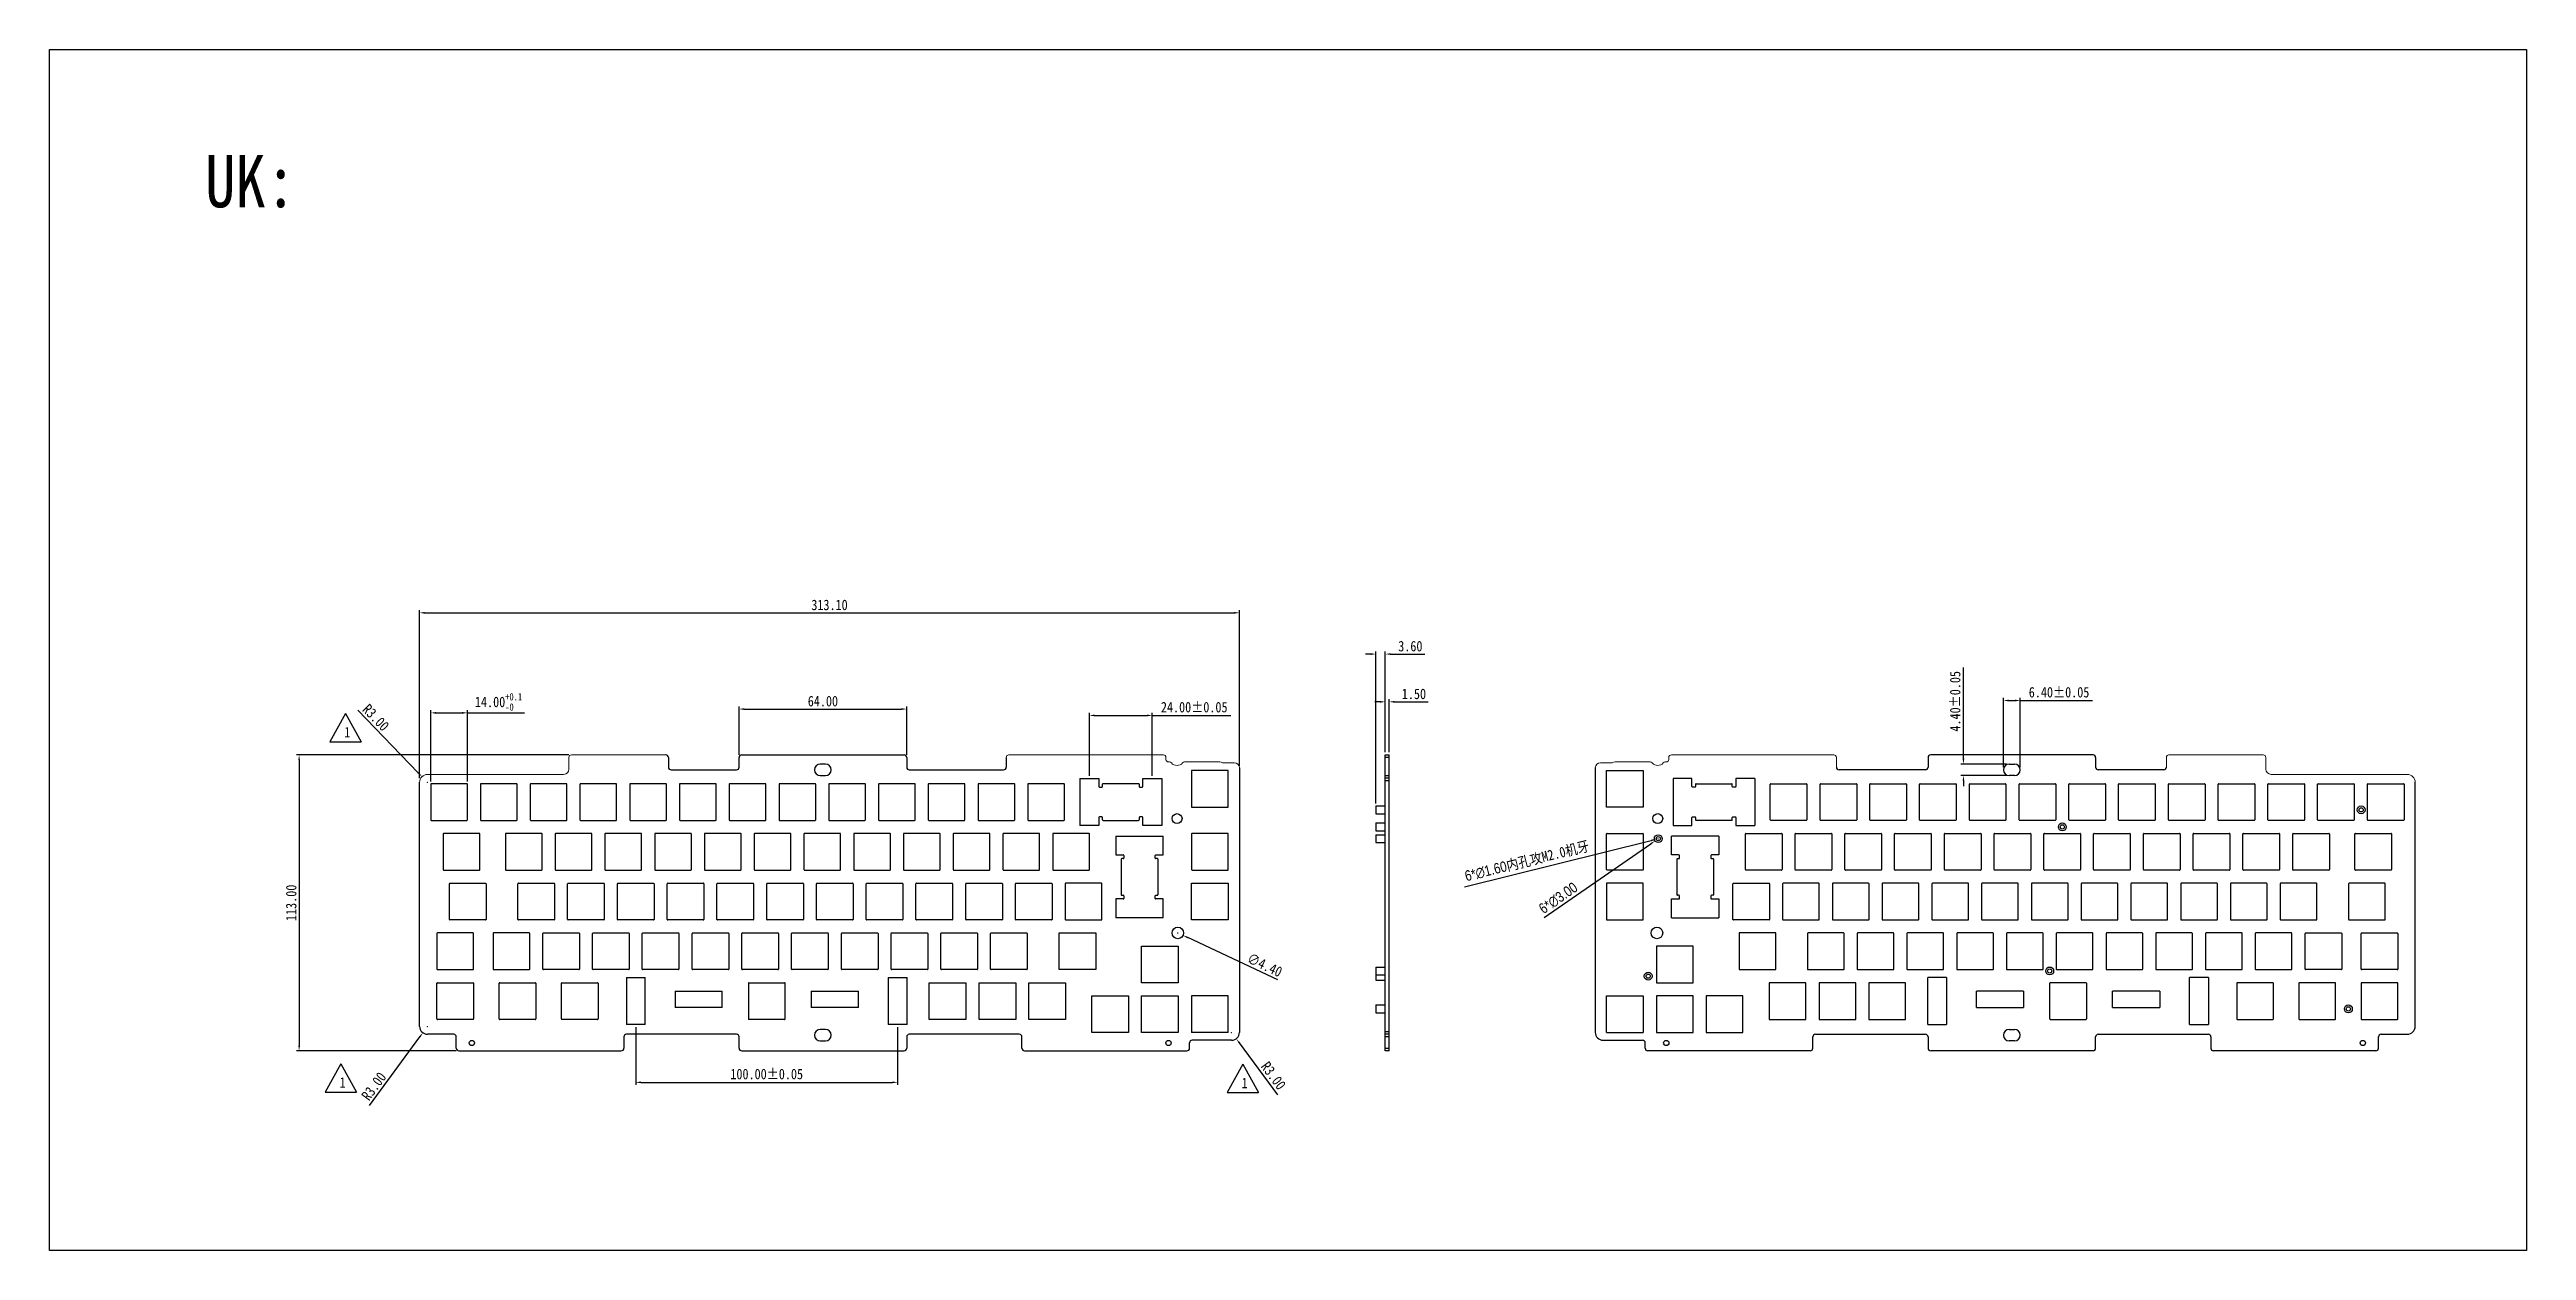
# Model space of a CAD drawing. Header units: millimetres. Extents: x -750 to 196, y -785 to -326.
import ezdxf

# ---------------------------------------------------------------- set-up
doc = ezdxf.new("R2010")
doc.units = ezdxf.units.MM
doc.header["$LTSCALE"] = 16.335
doc.header["$PDMODE"] = 3
doc.header["$PDSIZE"] = 8
doc.linetypes.add('CENTER2', pattern=[28.575, 19.05, -3.175, 3.175, -3.175])
doc.layers.get('0').update_dxf_attribs({"linetype": 'CONTINUOUS'})
doc.layers.get('Defpoints').update_dxf_attribs({"linetype": 'CONTINUOUS'})
doc.layers.add('中心线', color=1, linetype='CENTER2', lineweight=20)
for name, color, linetype in [('产品图形', 7, 'CONTINUOUS'), ('文字说明', 2, 'CONTINUOUS'), ('标注尺寸', 2, 'CONTINUOUS')]:
    doc.layers.add(name, color=color, linetype=linetype)
doc.styles.get("Standard").update_dxf_attribs({"font": '', "width": 0.85, "height": 4})
doc.styles.get('Standard').set_extended_font_data('SimSun')
doc.dimstyles.get("Standard").update_dxf_attribs({"dimtxt": 2.5, "dimasz": 2, "dimexe": 1, "dimexo": 1, "dimgap": 1, "dimtad": 1, "dimzin": 1, "dimdsep": 46, "dimtxsty": 'Standard', "dimcen": 0.09, "dimadec": 0, "dimazin": 2, "dimtp": 0.01, "dimtm": 0.01, "dimtfac": 1, "dimtofl": 0, "dimtmove": 0, "dimatfit": 3, "dimfxl": 1, "dimtolj": 1, "dimarcsym": 0})

msp = doc.modelspace()

# ---------------------------------------------------------------- texts
at = {"layer": '标注尺寸', "attachment_point": 1}
for s, width, insert, char_height in [('UK:', 139.96581, (-690.311, -366.2), 20), ('1', 1.27611, (-637.121, -584.614), 4), ('1', 1.27611, (-638.908, -718.39), 4), ('1', 1.27611, (-294.465, -718.576), 4)]:
    msp.add_mtext_dynamic_manual_height_columns(s, width=width, gutter_width=20, heights=[0], dxfattribs=dict(at, insert=insert, char_height=char_height))

# ---------------------------------------------------------------- blocks, each defined once
blk = doc.blocks.new('*D16')
at = {"layer": 'Defpoints', "color": 0}
for p in [(-295.31, -541.06), (-608.41, -605.26), (-295.31, -600.51)]:
    blk.add_point(p, dxfattribs=at)
at = {"layer": '标注尺寸', "color": 0, "lineweight": -2}
for p, q in [((-608.41, -604.26), (-608.41, -540.06)), ((-606.41, -541.06), (-297.31, -541.06)), ((-295.31, -599.51), (-295.31, -540.06))]:
    blk.add_line(p, q, dxfattribs=at)
at = {"layer": '标注尺寸', "color": 0}
for points in [[(-606.41, -540.72), (-606.41, -541.39), (-608.41, -541.06)], [(-297.31, -540.72), (-297.31, -541.39), (-295.31, -541.06)]]:
    blk.add_solid(points, dxfattribs=at)
at = {"layer": '标注尺寸', "color": 0, "insert": (-451.86, -538.06), "char_height": 4, "attachment_point": 5}
blk.add_mtext('\\A1;313.10', dxfattribs=at)
blk = doc.blocks.new('*D20')
at = {"layer": 'Defpoints', "color": 0}
for p in [(-550.38, -595.31), (-654.4, -708.31), (-593.38, -708.31)]:
    blk.add_point(p, dxfattribs=at)
at = {"layer": '标注尺寸', "color": 0, "lineweight": -2}
for p, q in [((-551.38, -595.31), (-655.4, -595.31)), ((-654.4, -597.31), (-654.4, -706.31)), ((-594.38, -708.31), (-655.4, -708.31))]:
    blk.add_line(p, q, dxfattribs=at)
at = {"layer": '标注尺寸', "color": 0}
for points in [[(-654.73, -597.31), (-654.06, -597.31), (-654.4, -595.31)], [(-654.73, -706.31), (-654.06, -706.31), (-654.4, -708.31)]]:
    blk.add_solid(points, dxfattribs=at)
at = {"layer": '标注尺寸', "color": 0, "insert": (-657.4, -651.81), "char_height": 4, "attachment_point": 5, "rotation": 90}
blk.add_mtext('\\A1;113.00', dxfattribs=at)
blk = doc.blocks.new('*D21')
at = {"layer": 'Defpoints', "color": 0}
for p in [(-590.14, -579.26), (-604.14, -606.51), (-590.14, -606.51)]:
    blk.add_point(p, dxfattribs=at)
at = {"layer": '标注尺寸', "color": 0, "lineweight": -2}
for p, q in [((-604.14, -605.51), (-604.14, -578.26)), ((-602.14, -579.26), (-592.14, -579.26)), ((-590.14, -605.51), (-590.14, -578.26)), ((-590.14, -579.26), (-568.32, -579.26))]:
    blk.add_line(p, q, dxfattribs=at)
at = {"layer": '标注尺寸', "color": 0}
for points in [[(-602.14, -578.93), (-602.14, -579.6), (-604.14, -579.26)], [(-592.14, -578.93), (-592.14, -579.6), (-590.14, -579.26)]]:
    blk.add_solid(points, dxfattribs=at)
at = {"layer": '标注尺寸', "color": 0, "insert": (-578.23, -575.07), "char_height": 4, "attachment_point": 5}
blk.add_mtext('\\A1;14.00{\\H0.7x;\\S+0.1^ -0;}', dxfattribs=at)
blk = doc.blocks.new('*D22')
at = {"layer": 'Defpoints', "color": 0}
for p in [(-238.13, -575.04), (-239.63, -595.31), (-238.13, -595.31)]:
    blk.add_point(p, dxfattribs=at)
at = {"layer": '标注尺寸', "color": 0, "lineweight": -2}
for p, q in [((-241.63, -575.04), (-243.63, -575.04)), ((-239.63, -594.31), (-239.63, -574.04)), ((-238.13, -594.31), (-238.13, -574.04)), ((-236.13, -575.04), (-223.26, -575.04))]:
    blk.add_line(p, q, dxfattribs=at)
at = {"layer": '标注尺寸', "color": 0}
for points in [[(-241.63, -574.71), (-241.63, -575.38), (-239.63, -575.04)], [(-236.13, -574.71), (-236.13, -575.38), (-238.13, -575.04)]]:
    blk.add_solid(points, dxfattribs=at)
at = {"layer": '标注尺寸', "color": 0, "insert": (-228.69, -572.04), "char_height": 4, "attachment_point": 5}
blk.add_mtext('\\A1;1.50', dxfattribs=at)
blk = doc.blocks.new('*D23')
at = {"layer": 'Defpoints', "color": 0}
for p in [(-136.16, -627.5), (-134.61, -627.12)]:
    blk.add_point(p, dxfattribs=at)
at = {"layer": '标注尺寸', "color": 0, "lineweight": -2}
for p, q in [((-209.39, -645.67), (-138.1, -627.98)), ((-135.47, -627.31), (-135.29, -627.31)), ((-135.38, -627.4), (-135.38, -627.22))]:
    blk.add_line(p, q, dxfattribs=at)
at = {"layer": '标注尺寸', "color": 0}
blk.add_solid([(-138.18, -627.66), (-138.02, -628.31), (-136.16, -627.5)], dxfattribs=at)
at = {"layer": '标注尺寸', "color": 0, "insert": (-185.45, -635.98), "char_height": 4, "attachment_point": 5, "rotation": 13.93445}
blk.add_mtext('\\A1;{\\fMS PGothic|b0|i0|c134|p34;6*∅1.60}内孔攻M2.0机牙', dxfattribs=at)
blk = doc.blocks.new('*D24')
at = {"layer": 'Defpoints', "color": 0}
for p in [(-136.62, -628.16), (-134.15, -626.46)]:
    blk.add_point(p, dxfattribs=at)
at = {"layer": '标注尺寸', "color": 0, "lineweight": -2}
for p, q in [((-179.01, -657.43), (-138.26, -629.3)), ((-135.47, -627.31), (-135.29, -627.31)), ((-135.38, -627.4), (-135.38, -627.22))]:
    blk.add_line(p, q, dxfattribs=at)
at = {"layer": '标注尺寸', "color": 0}
blk.add_solid([(-138.45, -629.02), (-138.08, -629.57), (-136.62, -628.16)], dxfattribs=at)
at = {"layer": '标注尺寸', "color": 0, "insert": (-173.55, -650.02), "char_height": 4, "attachment_point": 5, "rotation": 34.61942}
blk.add_mtext('\\A1;{\\fMS PGothic|b0|i0|c134|p34;6*\\fMS PGothic|b0|i0|c128|p34;∅3.00}', dxfattribs=at)
blk = doc.blocks.new('*D25')
at = {"layer": 'Defpoints', "color": 0}
for p in [(-239.63, -556.81), (-239.63, -595.31), (-243.23, -614.81)]:
    blk.add_point(p, dxfattribs=at)
at = {"layer": '标注尺寸', "color": 0, "lineweight": -2}
for p, q in [((-245.23, -556.81), (-247.23, -556.81)), ((-243.23, -613.81), (-243.23, -555.81)), ((-239.63, -594.31), (-239.63, -555.81)), ((-237.63, -556.81), (-224.49, -556.81))]:
    blk.add_line(p, q, dxfattribs=at)
at = {"layer": '标注尺寸', "color": 0}
for points in [[(-245.23, -556.47), (-245.23, -557.14), (-243.23, -556.81)], [(-237.63, -556.47), (-237.63, -557.14), (-239.63, -556.81)]]:
    blk.add_solid(points, dxfattribs=at)
at = {"layer": '标注尺寸', "color": 0, "insert": (-230.06, -553.81), "char_height": 4, "attachment_point": 5}
blk.add_mtext('\\A1;3.60', dxfattribs=at)
blk = doc.blocks.new('*D17')
at = {"layer": 'Defpoints', "color": 0}
for p in [(-422.38, -577.8), (-486.38, -596.31), (-422.38, -596.31)]:
    blk.add_point(p, dxfattribs=at)
at = {"layer": '标注尺寸', "color": 0, "lineweight": -2}
for p, q in [((-486.38, -595.31), (-486.38, -576.8)), ((-422.38, -595.31), (-422.38, -576.8)), ((-484.38, -577.8), (-424.38, -577.8))]:
    blk.add_line(p, q, dxfattribs=at)
at = {"layer": '标注尺寸', "color": 0}
for points in [[(-484.38, -577.47), (-484.38, -578.14), (-486.38, -577.8)], [(-424.38, -577.47), (-424.38, -578.14), (-422.38, -577.8)]]:
    blk.add_solid(points, dxfattribs=at)
at = {"layer": '标注尺寸', "color": 0, "insert": (-454.38, -574.8), "char_height": 4, "attachment_point": 5}
blk.add_mtext('\\A1;64.00', dxfattribs=at)
blk = doc.blocks.new('*D15')
at = {"layer": 'Defpoints', "color": 0}
for p in [(-525.84, -698.31), (-425.84, -698.31), (-425.84, -720.35)]:
    blk.add_point(p, dxfattribs=at)
at = {"layer": '标注尺寸', "color": 0, "lineweight": -2}
for p, q in [((-525.84, -699.31), (-525.84, -721.35)), ((-425.84, -699.31), (-425.84, -721.35)), ((-523.84, -720.35), (-427.84, -720.35))]:
    blk.add_line(p, q, dxfattribs=at)
at = {"layer": '标注尺寸', "color": 0}
for points in [[(-523.84, -720.01), (-523.84, -720.68), (-525.84, -720.35)], [(-427.84, -720.01), (-427.84, -720.68), (-425.84, -720.35)]]:
    blk.add_solid(points, dxfattribs=at)
at = {"layer": '标注尺寸', "color": 0, "insert": (-475.84, -717.2), "char_height": 4, "attachment_point": 5}
blk.add_mtext('\\A1;100.00%%P0.05', dxfattribs=at)
blk = doc.blocks.new('*D18')
at = {"layer": 'Defpoints', "color": 0}
for p in [(-18.85, -603.21), (-1.37, -598.81), (-1.37, -603.21)]:
    blk.add_point(p, dxfattribs=at)
at = {"layer": '标注尺寸', "color": 0, "lineweight": -2}
for p, q in [((-18.85, -596.81), (-18.85, -561.99)), ((-2.37, -598.81), (-19.85, -598.81)), ((-2.37, -603.21), (-19.85, -603.21)), ((-18.85, -605.21), (-18.85, -607.21))]:
    blk.add_line(p, q, dxfattribs=at)
at = {"layer": '标注尺寸', "color": 0}
for points in [[(-19.19, -596.81), (-18.52, -596.81), (-18.85, -598.81)], [(-19.19, -605.21), (-18.52, -605.21), (-18.85, -603.21)]]:
    blk.add_solid(points, dxfattribs=at)
at = {"layer": '标注尺寸', "color": 0, "insert": (-22, -574.84), "char_height": 4, "attachment_point": 5, "rotation": 90}
blk.add_mtext('\\A1;4.40%%P0.05', dxfattribs=at)
blk = doc.blocks.new('*D19')
at = {"layer": 'Defpoints', "color": 0}
for p in [(2.83, -574.54), (-3.57, -601.01), (2.83, -601.01)]:
    blk.add_point(p, dxfattribs=at)
at = {"layer": '标注尺寸', "color": 0, "lineweight": -2}
for p, q in [((-3.57, -600.01), (-3.57, -573.54)), ((-1.57, -574.54), (0.83, -574.54)), ((2.83, -600.01), (2.83, -573.54)), ((2.83, -574.54), (30.48, -574.54))]:
    blk.add_line(p, q, dxfattribs=at)
at = {"layer": '标注尺寸', "color": 0}
for points in [[(-1.57, -574.21), (-1.57, -574.88), (-3.57, -574.54)], [(0.83, -574.21), (0.83, -574.88), (2.83, -574.54)]]:
    blk.add_solid(points, dxfattribs=at)
at = {"layer": '标注尺寸', "color": 0, "insert": (17.66, -571.4), "char_height": 4, "attachment_point": 5}
blk.add_mtext('\\A1;6.40%%P0.05', dxfattribs=at)
blk = doc.blocks.new('*D26')
at = {"layer": 'Defpoints', "color": 0}
for p in [(-607.49, -603.6), (-605.41, -605.76)]:
    blk.add_point(p, dxfattribs=at)
at = {"layer": '标注尺寸', "color": 0, "lineweight": -2}
for p, q in [((-632.01, -578.22), (-608.88, -602.16)), ((-605.5, -605.76), (-605.32, -605.76)), ((-605.41, -605.85), (-605.41, -605.67))]:
    blk.add_line(p, q, dxfattribs=at)
at = {"layer": '标注尺寸', "color": 0}
blk.add_solid([(-608.64, -601.93), (-609.12, -602.4), (-607.49, -603.6)], dxfattribs=at)
at = {"layer": '标注尺寸', "color": 0, "insert": (-625.1, -581.06), "char_height": 4, "attachment_point": 5, "rotation": 314.01099}
blk.add_mtext('\\A1;R3.00', dxfattribs=at)
blk = doc.blocks.new('*D27')
at = {"layer": 'Defpoints', "color": 0}
for p in [(-605.41, -698.98), (-607.18, -701.4)]:
    blk.add_point(p, dxfattribs=at)
at = {"layer": '标注尺寸', "color": 0, "lineweight": -2}
for p, q in [((-605.5, -698.98), (-605.32, -698.98)), ((-605.41, -699.07), (-605.41, -698.89)), ((-627.47, -729.16), (-608.36, -703.02))]:
    blk.add_line(p, q, dxfattribs=at)
at = {"layer": '标注尺寸', "color": 0}
blk.add_solid([(-608.63, -702.82), (-608.09, -703.21), (-607.18, -701.4)], dxfattribs=at)
at = {"layer": '标注尺寸', "color": 0, "insert": (-625.85, -721.86), "char_height": 4, "attachment_point": 5, "rotation": 53.83104}
blk.add_mtext('\\A1;R3.00', dxfattribs=at)
blk = doc.blocks.new('*D28')
at = {"layer": 'Defpoints', "color": 0}
for p in [(-298.31, -701.28), (-296.53, -703.69)]:
    blk.add_point(p, dxfattribs=at)
at = {"layer": '标注尺寸', "color": 0, "lineweight": -2}
for p, q in [((-298.4, -701.28), (-298.22, -701.28)), ((-298.31, -701.37), (-298.31, -701.19)), ((-280.68, -725.09), (-295.34, -705.3))]:
    blk.add_line(p, q, dxfattribs=at)
at = {"layer": '标注尺寸', "color": 0}
blk.add_solid([(-295.07, -705.1), (-295.6, -705.5), (-296.53, -703.69)], dxfattribs=at)
at = {"layer": '标注尺寸', "color": 0, "insert": (-282.34, -717.81), "char_height": 4, "attachment_point": 5, "rotation": 306.51969}
blk.add_mtext('\\A1;R3.00', dxfattribs=at)
blk = doc.blocks.new('*D29')
at = {"layer": 'Defpoints', "color": 0}
for p in [(-328.62, -580.24), (-352.62, -604.31), (-328.62, -604.31)]:
    blk.add_point(p, dxfattribs=at)
at = {"layer": '标注尺寸', "color": 0, "lineweight": -2}
for p, q in [((-352.62, -603.31), (-352.62, -579.24)), ((-350.62, -580.24), (-330.62, -580.24)), ((-328.62, -603.31), (-328.62, -579.24)), ((-328.62, -580.24), (-298.57, -580.24))]:
    blk.add_line(p, q, dxfattribs=at)
at = {"layer": '标注尺寸', "color": 0}
for points in [[(-350.62, -579.91), (-350.62, -580.58), (-352.62, -580.24)], [(-330.62, -579.91), (-330.62, -580.58), (-328.62, -580.24)]]:
    blk.add_solid(points, dxfattribs=at)
at = {"layer": '标注尺寸', "color": 0, "insert": (-312.59, -577.1), "char_height": 4, "attachment_point": 5}
blk.add_mtext('\\A1;24.00%%P0.05', dxfattribs=at)
blk = doc.blocks.new('*D47')
at = {"layer": 'Defpoints', "color": 0}
for p in [(-320.84, -662.38), (-316.86, -664.24)]:
    blk.add_point(p, dxfattribs=at)
at = {"layer": '标注尺寸', "color": 0, "lineweight": -2}
for p, q in [((-318.94, -663.31), (-318.76, -663.31)), ((-318.85, -663.4), (-318.85, -663.22)), ((-280.71, -681.2), (-315.05, -665.09))]:
    blk.add_line(p, q, dxfattribs=at)
at = {"layer": '标注尺寸', "color": 0}
blk.add_solid([(-314.91, -664.79), (-315.19, -665.39), (-316.86, -664.24)], dxfattribs=at)
at = {"layer": '标注尺寸', "color": 0, "insert": (-285.68, -675.56), "char_height": 4, "attachment_point": 5, "rotation": 334.86774}
blk.add_mtext('\\A1;∅4.40', dxfattribs=at)

# ---------------------------------------------------------------- dimensions: what is measured, and where the dimension line sits
at = {"layer": '标注尺寸'}
for base, p1, p2, picture, middle in [((-295.312, -541.057), (-608.408, -605.259), (-295.312, -600.509), '*D16', (-451.86, -538.057)), ((-239.633, -556.805), (-243.233, -614.811), (-239.633, -595.309), '*D25', (-230.062, -553.805)), ((-422.377, -577.802), (-486.377, -596.309), (-422.377, -596.309), '*D17', (-454.377, -574.802)), ((-238.133, -575.044), (-239.633, -595.309), (-238.133, -595.309), '*D22', (-228.694, -572.044))]:
    dim = msp.add_linear_dim(base=base, p1=p1, p2=p2, dimstyle='Standard', dxfattribs=at)
    dim.commit()
    dim.dimension.update_dxf_attribs({"geometry": picture, "text_midpoint": middle})
dim = msp.add_linear_dim(base=(-18.852, -603.209), p1=(-1.369, -598.809), p2=(-1.369, -603.209), angle=90, text='<>%%P0.05', dimstyle='Standard', dxfattribs=at)
dim.commit()
dim.dimension.update_dxf_attribs({"geometry": '*D18', "text_midpoint": (-18.852, -574.842), "dimtype": 160})
for center, mpoint, picture, middle in [((-605.408, -605.759), (-607.492, -603.602), '*D26', (-627.255, -583.144)), ((-605.408, -698.98), (-607.178, -701.401), '*D27', (-623.432, -723.635)), ((-298.312, -701.28), (-296.527, -703.691), '*D28', (-284.752, -719.592))]:
    dim = msp.add_radius_dim(center=center, mpoint=mpoint, dimstyle='Standard', dxfattribs=at)
    dim.commit()
    dim.dimension.update_dxf_attribs({"geometry": picture, "text_midpoint": middle, "dimtype": 164})
for base, p1, p2, text, picture, middle in [((-590.142, -579.263), (-604.142, -606.509), (-590.142, -606.509), '<>{\\H0.7x;\\S+0.1^ -0;}', '*D21', (-578.231, -575.075)), ((-328.617, -580.243), (-352.617, -604.309), (-328.617, -604.309), '<>%%P0.05', '*D29', (-312.593, -577.099)), ((2.831, -574.545), (-3.569, -601.009), (2.831, -601.009), '<>%%P0.05', '*D19', (17.655, -571.4)), ((-425.837, -720.347), (-525.837, -698.309), (-425.837, -698.309), '<>%%P0.05', '*D15', (-475.837, -717.203))]:
    dim = msp.add_linear_dim(base=base, p1=p1, p2=p2, text=text, dimstyle='Standard', dxfattribs=at)
    dim.commit()
    dim.dimension.update_dxf_attribs({"geometry": picture, "text_midpoint": middle})
dim = msp.add_linear_dim(base=(-654.398, -708.309), p1=(-550.377, -595.309), p2=(-593.377, -708.309), angle=90, dimstyle='Standard', dxfattribs=at)
dim.commit()
dim.dimension.update_dxf_attribs({"geometry": '*D20', "text_midpoint": (-657.398, -651.809)})
for p1, p2, text, picture, middle in [((-134.608, -627.117), (-136.161, -627.502), '{\\fMS PGothic|b0|i0|c134|p34;6*<>}内孔攻M2.0机牙', '*D23', (-184.569, -639.513)), ((-134.15, -626.457), (-136.619, -628.162), '{\\fMS PGothic|b0|i0|c134|p34;6*\\fMS PGothic|b0|i0|c128|p34;<>}', '*D24', (-171.85, -652.484))]:
    dim = msp.add_diameter_dim_2p(p1=p1, p2=p2, text=text, dimstyle='Standard', dxfattribs=at)
    dim.commit()
    dim.dimension.update_dxf_attribs({"geometry": picture, "text_midpoint": middle, "dimtype": 163})
dim = msp.add_diameter_dim_2p(p1=(-320.844, -662.375), p2=(-316.86, -664.244), dimstyle='Standard', dxfattribs=at)
dim.commit()
dim.dimension.update_dxf_attribs({"geometry": '*D47', "text_midpoint": (-286.954, -678.273), "dimtype": 163})

# ---------------------------------------------------------------- linework, layer by layer
at = {"color": 7, "linetype": 'Continuous'}
for p, q in [((-485.377, -595.309), (-423.377, -595.309)), ((-239.633, -708.309), (-239.633, -595.309)), ((-239.633, -595.309), (-238.133, -595.309)), ((-238.133, -708.309), (-238.133, -595.309)), ((30.631, -595.309), (-31.369, -595.309)), ((-513.377, -596.309), (-513.377, -600.009)), ((-512.377, -601.009), (-487.377, -601.009)), ((-486.377, -600.009), (-486.377, -596.309)), ((-453.377, -598.809), (-455.377, -598.809)), ((-455.377, -603.209), (-453.377, -603.209)), ((-422.377, -596.309), (-422.377, -600.009)), ((-421.377, -601.009), (-385.377, -601.009)), ((-384.377, -596.309), (-384.377, -600.009)), ((-356.217, -604.309), (-349.017, -604.309)), ((-356.217, -604.309), (-356.217, -622.309)), ((-349.017, -604.309), (-349.017, -607.409)), ((-332.217, -604.309), (-325.017, -604.309)), ((-332.217, -607.409), (-332.217, -604.309)), ((-325.017, -604.309), (-325.017, -622.309)), ((-299.612, -601.309), (-313.612, -601.309)), ((-313.612, -601.309), (-313.612, -615.309)), ((-299.612, -615.309), (-299.612, -601.309)), ((-295.312, -600.309), (-295.312, -701.28)), ((-238.133, -596.309), (-239.633, -596.309)), ((-238.133, -603.259), (-239.633, -603.259)), ((-238.133, -604.259), (-239.633, -604.259)), ((-238.133, -605.259), (-239.633, -605.259)), ((-159.434, -600.309), (-159.434, -701.28)), ((-155.134, -601.309), (-141.134, -601.309)), ((-155.134, -615.309), (-155.134, -601.309)), ((-141.134, -601.309), (-141.134, -615.309)), ((-122.529, -604.309), (-129.729, -604.309)), ((-129.729, -604.309), (-129.729, -622.309)), ((-122.529, -607.409), (-122.529, -604.309)), ((-98.529, -604.309), (-105.729, -604.309)), ((-105.729, -604.309), (-105.729, -607.409)), ((-98.529, -604.309), (-98.529, -622.309)), ((-33.369, -601.009), (-66.369, -601.009)), ((-32.369, -596.309), (-32.369, -600.009)), ((-1.369, -598.809), (0.631, -598.809)), ((0.631, -603.209), (-1.369, -603.209)), ((31.631, -596.309), (31.631, -600.009)), ((57.631, -601.009), (32.631, -601.009)), ((-608.408, -698.98), (-608.408, -605.759)), ((-604.142, -606.509), (-604.142, -620.109)), ((-590.342, -606.309), (-603.942, -606.309)), ((-590.142, -620.109), (-590.142, -606.509)), ((-585.142, -606.509), (-585.142, -620.109)), ((-571.342, -606.309), (-584.942, -606.309)), ((-571.142, -620.109), (-571.142, -606.509)), ((-566.142, -606.509), (-566.142, -620.109)), ((-552.342, -606.309), (-565.942, -606.309)), ((-552.142, -620.109), (-552.142, -606.509)), ((-547.142, -606.509), (-547.142, -620.109)), ((-533.342, -606.309), (-546.942, -606.309)), ((-533.142, -620.109), (-533.142, -606.509)), ((-528.142, -606.509), (-528.142, -620.109)), ((-514.342, -606.309), (-527.942, -606.309)), ((-514.142, -620.109), (-514.142, -606.509)), ((-509.142, -606.509), (-509.142, -620.109)), ((-495.342, -606.309), (-508.942, -606.309)), ((-495.142, -620.109), (-495.142, -606.509)), ((-490.142, -606.509), (-490.142, -620.109)), ((-476.342, -606.309), (-489.942, -606.309)), ((-476.142, -620.109), (-476.142, -606.509)), ((-471.142, -606.509), (-471.142, -620.109)), ((-457.342, -606.309), (-470.942, -606.309)), ((-457.142, -620.109), (-457.142, -606.509)), ((-452.142, -606.509), (-452.142, -620.109)), ((-438.342, -606.309), (-451.942, -606.309)), ((-438.142, -620.109), (-438.142, -606.509)), ((-433.142, -606.509), (-433.142, -620.109)), ((-419.342, -606.309), (-432.942, -606.309)), ((-419.142, -620.109), (-419.142, -606.509)), ((-414.142, -606.509), (-414.142, -620.109)), ((-400.342, -606.309), (-413.942, -606.309)), ((-400.142, -620.109), (-400.142, -606.509)), ((-395.142, -606.509), (-395.142, -620.109)), ((-381.342, -606.309), (-394.942, -606.309)), ((-381.142, -620.109), (-381.142, -606.509)), ((-376.142, -606.509), (-376.142, -620.109)), ((-362.342, -606.309), (-375.942, -606.309)), ((-362.142, -620.109), (-362.142, -606.509)), ((-348.817, -607.609), (-347.817, -607.609)), ((-347.617, -607.409), (-347.617, -606.509)), ((-333.817, -606.309), (-347.417, -606.309)), ((-333.617, -606.509), (-333.617, -607.409)), ((-333.417, -607.609), (-332.417, -607.609)), ((-121.329, -607.609), (-122.329, -607.609)), ((-121.129, -606.509), (-121.129, -607.409)), ((-120.929, -606.309), (-107.329, -606.309)), ((-107.129, -607.409), (-107.129, -606.509)), ((-105.929, -607.609), (-106.929, -607.609)), ((-92.604, -620.109), (-92.604, -606.509)), ((-92.404, -606.309), (-78.804, -606.309)), ((-78.604, -606.509), (-78.604, -620.109)), ((-73.604, -620.109), (-73.604, -606.509)), ((-73.404, -606.309), (-59.804, -606.309)), ((-59.604, -606.509), (-59.604, -620.109)), ((-54.604, -620.109), (-54.604, -606.509)), ((-54.404, -606.309), (-40.804, -606.309)), ((-40.604, -606.509), (-40.604, -620.109)), ((-35.604, -620.109), (-35.604, -606.509)), ((-35.404, -606.309), (-21.804, -606.309)), ((-21.604, -606.509), (-21.604, -620.109)), ((-16.604, -620.109), (-16.604, -606.509)), ((-16.404, -606.309), (-2.804, -606.309)), ((-2.604, -606.509), (-2.604, -620.109)), ((2.396, -620.109), (2.396, -606.509)), ((2.596, -606.309), (16.196, -606.309)), ((16.396, -606.509), (16.396, -620.109)), ((21.396, -620.109), (21.396, -606.509)), ((21.596, -606.309), (35.196, -606.309)), ((35.396, -606.509), (35.396, -620.109)), ((40.396, -620.109), (40.396, -606.509)), ((40.596, -606.309), (54.196, -606.309)), ((54.396, -606.509), (54.396, -620.109)), ((59.396, -620.109), (59.396, -606.509)), ((59.596, -606.309), (73.196, -606.309)), ((73.396, -606.509), (73.396, -620.109)), ((78.396, -620.109), (78.396, -606.509)), ((78.596, -606.309), (92.196, -606.309)), ((92.396, -606.509), (92.396, -620.109)), ((97.396, -620.109), (97.396, -606.509)), ((97.596, -606.309), (111.196, -606.309)), ((111.396, -606.509), (111.396, -620.109)), ((116.396, -620.109), (116.396, -606.509)), ((116.596, -606.309), (130.196, -606.309)), ((130.396, -606.509), (130.396, -620.109)), ((135.396, -620.109), (135.396, -606.509)), ((135.596, -606.309), (149.196, -606.309)), ((149.396, -606.509), (149.396, -620.109)), ((153.662, -698.98), (153.662, -605.759)), ((-603.942, -620.309), (-590.342, -620.309)), ((-584.942, -620.309), (-571.342, -620.309)), ((-565.942, -620.309), (-552.342, -620.309)), ((-546.942, -620.309), (-533.342, -620.309)), ((-527.942, -620.309), (-514.342, -620.309)), ((-508.942, -620.309), (-495.342, -620.309)), ((-489.942, -620.309), (-476.342, -620.309)), ((-470.942, -620.309), (-457.342, -620.309)), ((-451.942, -620.309), (-438.342, -620.309)), ((-432.942, -620.309), (-419.342, -620.309)), ((-413.942, -620.309), (-400.342, -620.309)), ((-394.942, -620.309), (-381.342, -620.309)), ((-375.942, -620.309), (-362.342, -620.309)), ((-349.017, -622.309), (-356.217, -622.309)), ((-349.017, -619.209), (-349.017, -622.309)), ((-347.817, -619.009), (-348.817, -619.009)), ((-347.617, -620.109), (-347.617, -619.209)), ((-347.417, -620.309), (-333.817, -620.309)), ((-333.617, -619.209), (-333.617, -620.109)), ((-332.417, -619.009), (-333.417, -619.009)), ((-332.217, -622.309), (-332.217, -619.209)), ((-325.017, -622.309), (-332.217, -622.309)), ((-313.612, -615.309), (-299.612, -615.309)), ((-243.233, -614.809), (-239.633, -614.809)), ((-243.233, -614.811), (-243.233, -617.808)), ((-243.233, -617.809), (-239.633, -617.809)), ((-243.233, -621.309), (-239.633, -621.309)), ((-243.233, -621.311), (-243.233, -624.308)), ((-141.134, -615.309), (-155.134, -615.309)), ((-129.729, -622.309), (-122.529, -622.309)), ((-122.529, -622.309), (-122.529, -619.209)), ((-122.329, -619.009), (-121.329, -619.009)), ((-121.129, -619.209), (-121.129, -620.109)), ((-107.329, -620.309), (-120.929, -620.309)), ((-107.129, -620.109), (-107.129, -619.209)), ((-106.929, -619.009), (-105.929, -619.009)), ((-105.729, -619.209), (-105.729, -622.309)), ((-105.729, -622.309), (-98.529, -622.309)), ((-78.804, -620.309), (-92.404, -620.309)), ((-59.804, -620.309), (-73.404, -620.309)), ((-40.804, -620.309), (-54.404, -620.309)), ((-21.804, -620.309), (-35.404, -620.309)), ((-2.804, -620.309), (-16.404, -620.309)), ((16.196, -620.309), (2.596, -620.309)), ((35.196, -620.309), (21.596, -620.309)), ((54.196, -620.309), (40.596, -620.309)), ((73.196, -620.309), (59.596, -620.309)), ((92.196, -620.309), (78.596, -620.309)), ((111.196, -620.309), (97.596, -620.309)), ((130.196, -620.309), (116.596, -620.309)), ((149.196, -620.309), (135.596, -620.309)), ((-599.377, -625.509), (-599.377, -639.109)), ((-585.577, -625.309), (-599.177, -625.309)), ((-585.377, -639.109), (-585.377, -625.509)), ((-575.612, -625.509), (-575.612, -639.109)), ((-561.812, -625.309), (-575.412, -625.309)), ((-561.612, -639.109), (-561.612, -625.509)), ((-556.612, -625.509), (-556.612, -639.109)), ((-542.812, -625.309), (-556.412, -625.309)), ((-542.612, -639.109), (-542.612, -625.509)), ((-537.612, -625.509), (-537.612, -639.109)), ((-523.812, -625.309), (-537.412, -625.309)), ((-523.612, -639.109), (-523.612, -625.509)), ((-518.612, -625.509), (-518.612, -639.109)), ((-504.812, -625.309), (-518.412, -625.309)), ((-504.612, -639.109), (-504.612, -625.509)), ((-499.612, -625.509), (-499.612, -639.109)), ((-485.812, -625.309), (-499.412, -625.309)), ((-485.612, -639.109), (-485.612, -625.509)), ((-480.612, -625.509), (-480.612, -639.109)), ((-466.812, -625.309), (-480.412, -625.309)), ((-466.612, -639.109), (-466.612, -625.509)), ((-461.612, -625.509), (-461.612, -639.109)), ((-447.812, -625.309), (-461.412, -625.309)), ((-447.612, -639.109), (-447.612, -625.509)), ((-442.612, -625.509), (-442.612, -639.109)), ((-428.812, -625.309), (-442.412, -625.309)), ((-428.612, -639.109), (-428.612, -625.509)), ((-423.612, -625.509), (-423.612, -639.109)), ((-409.812, -625.309), (-423.412, -625.309)), ((-409.612, -639.109), (-409.612, -625.509)), ((-404.612, -625.509), (-404.612, -639.109)), ((-390.812, -625.309), (-404.412, -625.309)), ((-390.612, -639.109), (-390.612, -625.509)), ((-385.612, -625.509), (-385.612, -639.109)), ((-371.812, -625.309), (-385.412, -625.309)), ((-371.612, -639.109), (-371.612, -625.509)), ((-366.612, -625.509), (-366.612, -639.109)), ((-352.812, -625.309), (-366.412, -625.309)), ((-352.612, -639.109), (-352.612, -625.509)), ((-313.612, -625.509), (-313.612, -639.109)), ((-299.812, -625.309), (-313.412, -625.309)), ((-299.612, -639.109), (-299.612, -625.509)), ((-243.233, -624.309), (-239.633, -624.309)), ((-243.233, -625.809), (-239.633, -625.809)), ((-243.233, -625.811), (-243.233, -628.808)), ((-243.233, -628.809), (-239.633, -628.809)), ((-155.134, -639.109), (-155.134, -625.509)), ((-154.934, -625.309), (-141.334, -625.309)), ((-141.134, -625.509), (-141.134, -639.109)), ((-102.134, -639.109), (-102.134, -625.509)), ((-101.934, -625.309), (-88.334, -625.309)), ((-88.134, -625.509), (-88.134, -639.109)), ((-83.134, -639.109), (-83.134, -625.509)), ((-82.934, -625.309), (-69.334, -625.309)), ((-69.134, -625.509), (-69.134, -639.109)), ((-64.134, -639.109), (-64.134, -625.509)), ((-63.934, -625.309), (-50.334, -625.309)), ((-50.134, -625.509), (-50.134, -639.109)), ((-45.134, -639.109), (-45.134, -625.509)), ((-44.934, -625.309), (-31.334, -625.309)), ((-31.134, -625.509), (-31.134, -639.109)), ((-26.134, -639.109), (-26.134, -625.509)), ((-25.934, -625.309), (-12.334, -625.309)), ((-12.134, -625.509), (-12.134, -639.109)), ((-7.134, -639.109), (-7.134, -625.509)), ((-6.934, -625.309), (6.666, -625.309)), ((6.866, -625.509), (6.866, -639.109)), ((11.866, -639.109), (11.866, -625.509)), ((12.066, -625.309), (25.666, -625.309)), ((25.866, -625.509), (25.866, -639.109)), ((30.866, -639.109), (30.866, -625.509)), ((31.066, -625.309), (44.666, -625.309)), ((44.866, -625.509), (44.866, -639.109)), ((49.866, -639.109), (49.866, -625.509)), ((50.066, -625.309), (63.666, -625.309)), ((63.866, -625.509), (63.866, -639.109)), ((68.866, -639.109), (68.866, -625.509)), ((69.066, -625.309), (82.666, -625.309)), ((82.866, -625.509), (82.866, -639.109)), ((87.866, -639.109), (87.866, -625.509)), ((88.066, -625.309), (101.666, -625.309)), ((101.866, -625.509), (101.866, -639.109)), ((106.866, -639.109), (106.866, -625.509)), ((107.066, -625.309), (120.666, -625.309)), ((120.866, -625.509), (120.866, -639.109)), ((130.631, -639.109), (130.631, -625.509)), ((130.831, -625.309), (144.431, -625.309)), ((144.631, -625.509), (144.631, -639.109)), ((-599.177, -639.309), (-585.577, -639.309)), ((-575.412, -639.309), (-561.812, -639.309)), ((-556.412, -639.309), (-542.812, -639.309)), ((-537.412, -639.309), (-523.812, -639.309)), ((-518.412, -639.309), (-504.812, -639.309)), ((-499.412, -639.309), (-485.812, -639.309)), ((-480.412, -639.309), (-466.812, -639.309)), ((-461.412, -639.309), (-447.812, -639.309)), ((-442.412, -639.309), (-428.812, -639.309)), ((-423.412, -639.309), (-409.812, -639.309)), ((-404.412, -639.309), (-390.812, -639.309)), ((-385.412, -639.309), (-371.812, -639.309)), ((-366.412, -639.309), (-352.812, -639.309)), ((-313.412, -639.309), (-299.812, -639.309)), ((-141.334, -639.309), (-154.934, -639.309)), ((-88.334, -639.309), (-101.934, -639.309)), ((-69.334, -639.309), (-82.934, -639.309)), ((-50.334, -639.309), (-63.934, -639.309)), ((-31.334, -639.309), (-44.934, -639.309)), ((-12.334, -639.309), (-25.934, -639.309)), ((6.666, -639.309), (-6.934, -639.309)), ((25.666, -639.309), (12.066, -639.309)), ((44.666, -639.309), (31.066, -639.309)), ((63.666, -639.309), (50.066, -639.309)), ((82.666, -639.309), (69.066, -639.309)), ((101.666, -639.309), (88.066, -639.309)), ((120.666, -639.309), (107.066, -639.309)), ((144.431, -639.309), (130.831, -639.309)), ((-596.992, -658.109), (-596.992, -644.509)), ((-596.792, -644.309), (-583.192, -644.309)), ((-582.992, -644.509), (-582.992, -658.109)), ((-570.847, -658.109), (-570.847, -644.509)), ((-570.647, -644.309), (-557.047, -644.309)), ((-556.847, -644.509), (-556.847, -658.109)), ((-551.847, -658.109), (-551.847, -644.509)), ((-551.647, -644.309), (-538.047, -644.309)), ((-537.847, -644.509), (-537.847, -658.109)), ((-532.847, -658.109), (-532.847, -644.509)), ((-532.647, -644.309), (-519.047, -644.309)), ((-518.847, -644.509), (-518.847, -658.109)), ((-513.847, -658.109), (-513.847, -644.509)), ((-513.647, -644.309), (-500.047, -644.309)), ((-499.847, -644.509), (-499.847, -658.109)), ((-494.847, -658.109), (-494.847, -644.509)), ((-494.647, -644.309), (-481.047, -644.309)), ((-480.847, -644.509), (-480.847, -658.109)), ((-475.847, -658.109), (-475.847, -644.509)), ((-475.647, -644.309), (-462.047, -644.309)), ((-461.847, -644.509), (-461.847, -658.109)), ((-456.847, -658.109), (-456.847, -644.509)), ((-456.647, -644.309), (-443.047, -644.309)), ((-442.847, -644.509), (-442.847, -658.109)), ((-437.847, -658.109), (-437.847, -644.509)), ((-437.647, -644.309), (-424.047, -644.309)), ((-423.847, -644.509), (-423.847, -658.109)), ((-418.847, -658.109), (-418.847, -644.509)), ((-418.647, -644.309), (-405.047, -644.309)), ((-404.847, -644.509), (-404.847, -658.109)), ((-399.847, -658.109), (-399.847, -644.509)), ((-399.647, -644.309), (-386.047, -644.309)), ((-385.847, -644.509), (-385.847, -658.109)), ((-380.847, -658.109), (-380.847, -644.509)), ((-380.647, -644.309), (-367.047, -644.309)), ((-366.847, -644.509), (-366.847, -658.109)), ((-313.612, -644.309), (-299.612, -644.309)), ((-313.612, -658.309), (-313.612, -644.309)), ((-299.612, -644.309), (-299.612, -658.309)), ((-141.134, -644.309), (-155.134, -644.309)), ((-155.134, -644.309), (-155.134, -658.309)), ((-141.134, -658.309), (-141.134, -644.309)), ((-87.899, -644.509), (-87.899, -658.109)), ((-74.099, -644.309), (-87.699, -644.309)), ((-73.899, -658.109), (-73.899, -644.509)), ((-68.899, -644.509), (-68.899, -658.109)), ((-55.099, -644.309), (-68.699, -644.309)), ((-54.899, -658.109), (-54.899, -644.509)), ((-49.899, -644.509), (-49.899, -658.109)), ((-36.099, -644.309), (-49.699, -644.309)), ((-35.899, -658.109), (-35.899, -644.509)), ((-30.899, -644.509), (-30.899, -658.109)), ((-17.099, -644.309), (-30.699, -644.309)), ((-16.899, -658.109), (-16.899, -644.509)), ((-11.899, -644.509), (-11.899, -658.109)), ((1.901, -644.309), (-11.699, -644.309)), ((2.101, -658.109), (2.101, -644.509)), ((7.101, -644.509), (7.101, -658.109)), ((20.901, -644.309), (7.301, -644.309)), ((21.101, -658.109), (21.101, -644.509)), ((26.101, -644.509), (26.101, -658.109)), ((39.901, -644.309), (26.301, -644.309)), ((40.101, -658.109), (40.101, -644.509)), ((45.101, -644.509), (45.101, -658.109)), ((58.901, -644.309), (45.301, -644.309)), ((59.101, -658.109), (59.101, -644.509)), ((64.101, -644.509), (64.101, -658.109)), ((77.901, -644.309), (64.301, -644.309)), ((78.101, -658.109), (78.101, -644.509)), ((83.101, -644.509), (83.101, -658.109)), ((96.901, -644.309), (83.301, -644.309)), ((97.101, -658.109), (97.101, -644.509)), ((102.101, -644.509), (102.101, -658.109)), ((115.901, -644.309), (102.301, -644.309)), ((116.101, -658.109), (116.101, -644.509)), ((128.246, -644.509), (128.246, -658.109)), ((142.046, -644.309), (128.446, -644.309)), ((142.246, -658.109), (142.246, -644.509)), ((-583.192, -658.309), (-596.792, -658.309)), ((-557.047, -658.309), (-570.647, -658.309)), ((-538.047, -658.309), (-551.647, -658.309)), ((-519.047, -658.309), (-532.647, -658.309)), ((-500.047, -658.309), (-513.647, -658.309)), ((-481.047, -658.309), (-494.647, -658.309)), ((-462.047, -658.309), (-475.647, -658.309)), ((-443.047, -658.309), (-456.647, -658.309)), ((-424.047, -658.309), (-437.647, -658.309)), ((-405.047, -658.309), (-418.647, -658.309)), ((-386.047, -658.309), (-399.647, -658.309)), ((-367.047, -658.309), (-380.647, -658.309)), ((-299.612, -658.309), (-313.612, -658.309)), ((-155.134, -658.309), (-141.134, -658.309)), ((-87.699, -658.309), (-74.099, -658.309)), ((-68.699, -658.309), (-55.099, -658.309)), ((-49.699, -658.309), (-36.099, -658.309)), ((-30.699, -658.309), (-17.099, -658.309)), ((-11.699, -658.309), (1.901, -658.309)), ((7.301, -658.309), (20.901, -658.309)), ((26.301, -658.309), (39.901, -658.309)), ((45.301, -658.309), (58.901, -658.309)), ((64.301, -658.309), (77.901, -658.309)), ((83.301, -658.309), (96.901, -658.309)), ((102.301, -658.309), (115.901, -658.309)), ((128.446, -658.309), (142.046, -658.309)), ((-561.337, -677.109), (-561.337, -663.509)), ((-561.137, -663.309), (-547.537, -663.309)), ((-547.337, -663.509), (-547.337, -677.109)), ((-542.337, -677.109), (-542.337, -663.509)), ((-542.137, -663.309), (-528.537, -663.309)), ((-528.337, -663.509), (-528.337, -677.109)), ((-523.337, -677.109), (-523.337, -663.509)), ((-523.137, -663.309), (-509.537, -663.309)), ((-509.337, -663.509), (-509.337, -677.109)), ((-504.337, -677.109), (-504.337, -663.509)), ((-504.137, -663.309), (-490.537, -663.309)), ((-490.337, -663.509), (-490.337, -677.109)), ((-485.337, -677.109), (-485.337, -663.509)), ((-485.137, -663.309), (-471.537, -663.309)), ((-471.337, -663.509), (-471.337, -677.109)), ((-466.337, -677.109), (-466.337, -663.509)), ((-466.137, -663.309), (-452.537, -663.309)), ((-452.337, -663.509), (-452.337, -677.109)), ((-447.337, -677.109), (-447.337, -663.509)), ((-447.137, -663.309), (-433.537, -663.309)), ((-433.337, -663.509), (-433.337, -677.109)), ((-428.337, -677.109), (-428.337, -663.509)), ((-428.137, -663.309), (-414.537, -663.309)), ((-414.337, -663.509), (-414.337, -677.109)), ((-409.337, -677.109), (-409.337, -663.509)), ((-409.137, -663.309), (-395.537, -663.309)), ((-395.337, -663.509), (-395.337, -677.109)), ((-390.337, -677.109), (-390.337, -663.509)), ((-390.137, -663.309), (-376.537, -663.309)), ((-376.337, -663.509), (-376.337, -677.109)), ((-364.192, -663.309), (-350.192, -663.309)), ((-364.192, -677.309), (-364.192, -663.309)), ((-350.192, -663.309), (-350.192, -677.309)), ((-332.662, -668.309), (-318.662, -668.309)), ((-332.662, -682.309), (-332.662, -668.309)), ((-318.662, -668.309), (-318.662, -682.309)), ((-122.084, -668.309), (-136.084, -668.309)), ((-136.084, -668.309), (-136.084, -682.309)), ((-122.084, -682.309), (-122.084, -668.309)), ((-90.554, -663.309), (-104.554, -663.309)), ((-104.554, -663.309), (-104.554, -677.309)), ((-90.554, -677.309), (-90.554, -663.309)), ((-78.409, -663.509), (-78.409, -677.109)), ((-64.609, -663.309), (-78.209, -663.309)), ((-64.409, -677.109), (-64.409, -663.509)), ((-59.409, -663.509), (-59.409, -677.109)), ((-45.609, -663.309), (-59.209, -663.309)), ((-45.409, -677.109), (-45.409, -663.509)), ((-40.409, -663.509), (-40.409, -677.109)), ((-26.609, -663.309), (-40.209, -663.309)), ((-26.409, -677.109), (-26.409, -663.509)), ((-21.409, -663.509), (-21.409, -677.109)), ((-7.609, -663.309), (-21.209, -663.309)), ((-7.409, -677.109), (-7.409, -663.509)), ((-2.409, -663.509), (-2.409, -677.109)), ((11.391, -663.309), (-2.209, -663.309)), ((11.591, -677.109), (11.591, -663.509)), ((16.591, -663.509), (16.591, -677.109)), ((30.391, -663.309), (16.791, -663.309)), ((30.591, -677.109), (30.591, -663.509)), ((35.591, -663.509), (35.591, -677.109)), ((49.391, -663.309), (35.791, -663.309)), ((49.591, -677.109), (49.591, -663.509)), ((54.591, -663.509), (54.591, -677.109)), ((68.391, -663.309), (54.791, -663.309)), ((68.591, -677.109), (68.591, -663.509)), ((73.591, -663.509), (73.591, -677.109)), ((87.391, -663.309), (73.791, -663.309)), ((87.591, -677.109), (87.591, -663.509)), ((92.591, -663.509), (92.591, -677.109)), ((106.391, -663.309), (92.791, -663.309)), ((106.591, -677.109), (106.591, -663.509)), ((-547.537, -677.309), (-561.137, -677.309)), ((-528.537, -677.309), (-542.137, -677.309)), ((-529.437, -680.309), (-529.437, -698.309)), ((-529.437, -680.309), (-522.237, -680.309)), ((-509.537, -677.309), (-523.137, -677.309)), ((-522.237, -698.309), (-522.237, -680.309)), ((-490.537, -677.309), (-504.137, -677.309)), ((-471.537, -677.309), (-485.137, -677.309)), ((-452.537, -677.309), (-466.137, -677.309)), ((-433.537, -677.309), (-447.137, -677.309)), ((-429.437, -680.309), (-422.237, -680.309)), ((-429.437, -680.309), (-429.437, -698.309)), ((-414.537, -677.309), (-428.137, -677.309)), ((-422.237, -698.309), (-422.237, -680.309)), ((-395.537, -677.309), (-409.137, -677.309)), ((-376.537, -677.309), (-390.137, -677.309)), ((-350.192, -677.309), (-364.192, -677.309)), ((-243.233, -676.309), (-239.633, -676.309)), ((-243.233, -676.311), (-243.233, -681.308)), ((-243.233, -679.309), (-239.633, -679.309)), ((-104.554, -677.309), (-90.554, -677.309)), ((-78.209, -677.309), (-64.609, -677.309)), ((-59.209, -677.309), (-45.609, -677.309)), ((-40.209, -677.309), (-26.609, -677.309)), ((-25.309, -680.309), (-32.509, -680.309)), ((-32.509, -698.309), (-32.509, -680.309)), ((-25.309, -680.309), (-25.309, -698.309)), ((-21.209, -677.309), (-7.609, -677.309)), ((-2.209, -677.309), (11.391, -677.309)), ((16.791, -677.309), (30.391, -677.309)), ((35.791, -677.309), (49.391, -677.309)), ((54.791, -677.309), (68.391, -677.309)), ((67.491, -698.309), (67.491, -680.309)), ((74.691, -680.309), (67.491, -680.309)), ((73.791, -677.309), (87.391, -677.309)), ((74.691, -680.309), (74.691, -698.309)), ((92.791, -677.309), (106.391, -677.309)), ((-601.772, -696.109), (-601.772, -682.509)), ((-601.572, -682.309), (-587.972, -682.309)), ((-587.772, -682.509), (-587.772, -696.109)), ((-578.007, -696.109), (-578.007, -682.509)), ((-577.807, -682.309), (-564.207, -682.309)), ((-564.007, -682.509), (-564.007, -696.109)), ((-554.242, -696.109), (-554.242, -682.509)), ((-554.042, -682.309), (-540.442, -682.309)), ((-540.242, -682.509), (-540.242, -696.109)), ((-510.837, -685.559), (-510.837, -691.809)), ((-510.837, -685.559), (-492.837, -685.559)), ((-492.837, -691.809), (-492.837, -685.559)), ((-482.837, -682.509), (-482.837, -696.109)), ((-482.637, -682.309), (-469.037, -682.309)), ((-468.837, -696.109), (-468.837, -682.509)), ((-458.837, -685.559), (-440.837, -685.559)), ((-458.837, -685.559), (-458.837, -691.809)), ((-440.837, -691.809), (-440.837, -685.559)), ((-413.812, -682.309), (-399.812, -682.309)), ((-413.812, -696.309), (-413.812, -682.309)), ((-399.812, -682.309), (-399.812, -696.309)), ((-394.762, -682.309), (-380.762, -682.309)), ((-394.762, -696.309), (-394.762, -682.309)), ((-380.762, -682.309), (-380.762, -696.309)), ((-375.712, -682.309), (-361.712, -682.309)), ((-375.712, -696.309), (-375.712, -682.309)), ((-361.712, -682.309), (-361.712, -696.309)), ((-351.712, -687.309), (-337.712, -687.309)), ((-351.712, -701.309), (-351.712, -687.309)), ((-337.712, -687.309), (-337.712, -701.309)), ((-318.662, -682.309), (-332.662, -682.309)), ((-332.662, -687.309), (-318.662, -687.309)), ((-332.662, -701.309), (-332.662, -687.309)), ((-318.662, -687.309), (-318.662, -701.309)), ((-299.612, -687.309), (-313.612, -687.309)), ((-313.612, -687.309), (-313.612, -701.309)), ((-299.612, -701.309), (-299.612, -687.309)), ((-243.233, -681.309), (-239.633, -681.309)), ((-155.134, -687.309), (-141.134, -687.309)), ((-155.134, -701.309), (-155.134, -687.309)), ((-141.134, -687.309), (-141.134, -701.309)), ((-136.084, -682.309), (-122.084, -682.309)), ((-122.084, -687.309), (-136.084, -687.309)), ((-136.084, -687.309), (-136.084, -701.309)), ((-122.084, -701.309), (-122.084, -687.309)), ((-103.034, -687.309), (-117.034, -687.309)), ((-117.034, -687.309), (-117.034, -701.309)), ((-103.034, -701.309), (-103.034, -687.309)), ((-79.034, -682.309), (-93.034, -682.309)), ((-93.034, -682.309), (-93.034, -696.309)), ((-79.034, -696.309), (-79.034, -682.309)), ((-59.984, -682.309), (-73.984, -682.309)), ((-73.984, -682.309), (-73.984, -696.309)), ((-59.984, -696.309), (-59.984, -682.309)), ((-40.934, -682.309), (-54.934, -682.309)), ((-54.934, -682.309), (-54.934, -696.309)), ((-40.934, -696.309), (-40.934, -682.309)), ((4.091, -685.559), (-13.909, -685.559)), ((-13.909, -691.809), (-13.909, -685.559)), ((4.091, -685.559), (4.091, -691.809)), ((14.091, -696.109), (14.091, -682.509)), ((27.891, -682.309), (14.291, -682.309)), ((28.091, -682.509), (28.091, -696.109)), ((38.091, -691.809), (38.091, -685.559)), ((56.091, -685.559), (38.091, -685.559)), ((56.091, -685.559), (56.091, -691.809)), ((85.496, -682.509), (85.496, -696.109)), ((99.296, -682.309), (85.696, -682.309)), ((99.496, -696.109), (99.496, -682.509)), ((109.261, -682.509), (109.261, -696.109)), ((123.061, -682.309), (109.461, -682.309)), ((123.261, -696.109), (123.261, -682.509)), ((133.026, -682.509), (133.026, -696.109)), ((146.826, -682.309), (133.226, -682.309)), ((147.026, -696.109), (147.026, -682.509)), ((-587.972, -696.309), (-601.572, -696.309)), ((-564.207, -696.309), (-577.807, -696.309)), ((-540.442, -696.309), (-554.042, -696.309)), ((-522.237, -698.309), (-529.437, -698.309)), ((-492.837, -691.809), (-510.837, -691.809)), ((-469.037, -696.309), (-482.637, -696.309)), ((-440.837, -691.809), (-458.837, -691.809)), ((-422.237, -698.309), (-429.437, -698.309)), ((-399.812, -696.309), (-413.812, -696.309)), ((-380.762, -696.309), (-394.762, -696.309)), ((-361.712, -696.309), (-375.712, -696.309)), ((-243.233, -690.809), (-239.633, -690.809)), ((-243.233, -690.811), (-243.233, -693.808)), ((-243.233, -693.809), (-239.633, -693.809)), ((-93.034, -696.309), (-79.034, -696.309)), ((-73.984, -696.309), (-59.984, -696.309)), ((-54.934, -696.309), (-40.934, -696.309)), ((-32.509, -698.309), (-25.309, -698.309)), ((-13.909, -691.809), (4.091, -691.809)), ((14.291, -696.309), (27.891, -696.309)), ((38.091, -691.809), (56.091, -691.809)), ((67.491, -698.309), (74.691, -698.309)), ((85.696, -696.309), (99.296, -696.309)), ((109.461, -696.309), (123.061, -696.309)), ((133.226, -696.309), (146.826, -696.309)), ((-595.377, -701.98), (-605.408, -701.98)), ((-594.377, -707.309), (-594.377, -702.98)), ((-593.377, -708.309), (-531.377, -708.309)), ((-530.377, -702.98), (-530.377, -707.309)), ((-487.377, -701.98), (-529.377, -701.98)), ((-486.377, -707.309), (-486.377, -702.98)), ((-485.377, -708.309), (-423.377, -708.309)), ((-453.377, -700.109), (-455.377, -700.109)), ((-455.377, -704.509), (-453.377, -704.509)), ((-422.377, -702.98), (-422.377, -707.309)), ((-379.377, -701.98), (-421.377, -701.98)), ((-378.377, -707.309), (-378.377, -702.98)), ((-377.377, -708.309), (-315.377, -708.309)), ((-337.712, -701.309), (-351.712, -701.309)), ((-318.662, -701.309), (-332.662, -701.309)), ((-314.377, -707.309), (-314.377, -705.28)), ((-299.612, -701.309), (-313.612, -701.309)), ((-298.312, -704.28), (-313.377, -704.28)), ((-239.633, -700.98), (-238.133, -700.98)), ((-238.133, -701.98), (-239.633, -701.98)), ((-238.133, -702.98), (-239.633, -702.98)), ((-239.633, -707.309), (-238.133, -707.309)), ((-238.133, -708.309), (-239.633, -708.309)), ((-156.434, -704.28), (-141.369, -704.28)), ((-155.134, -701.309), (-141.134, -701.309)), ((-140.369, -707.309), (-140.369, -705.28)), ((-77.369, -708.309), (-139.369, -708.309)), ((-136.084, -701.309), (-122.084, -701.309)), ((-117.034, -701.309), (-103.034, -701.309)), ((-76.369, -707.309), (-76.369, -702.98)), ((-75.369, -701.98), (-33.369, -701.98)), ((-32.369, -702.98), (-32.369, -707.309)), ((30.631, -708.309), (-31.369, -708.309)), ((-1.369, -700.109), (0.631, -700.109)), ((0.631, -704.509), (-1.369, -704.509)), ((31.631, -707.309), (31.631, -702.98)), ((32.631, -701.98), (74.631, -701.98)), ((75.631, -702.98), (75.631, -707.309)), ((138.631, -708.309), (76.631, -708.309)), ((139.631, -707.309), (139.631, -702.98)), ((140.631, -701.98), (150.662, -701.98))]:
    msp.add_line(p, q, dxfattribs=at)
msp.add_lwpolyline([(-749.699, -325.965), (196.141, -325.965), (196.141, -784.547), (-749.699, -784.547)], close=True)
for centre, radius in [((-319.153, -619.638), 1.9), ((-135.593, -619.638), 1.9), ((18.896, -622.809), 1.5), ((18.896, -622.809), 0.8), ((133.026, -616.309), 1.5), ((133.026, -616.309), 0.8), ((-135.384, -627.309), 1.5), ((-135.384, -627.309), 0.8), ((-139.234, -679.809), 1.5), ((-139.234, -679.809), 0.8), ((14.091, -677.809), 1.5), ((14.091, -677.809), 0.8), ((128.143, -692.309), 1.5), ((128.143, -692.309), 0.8), ((-588.408, -705.309), 1), ((-322.408, -705.309), 1), ((-132.338, -705.309), 1), ((133.662, -705.309), 1)]:
    msp.add_circle(centre, radius, dxfattribs=at)
for centre in [(-318.852, -663.309), (-135.894, -663.309)]:
    msp.add_circle(centre, 2.2)
for centre, radius, start, end in [((-514.377, -596.309), 1, 0, 90), ((-485.377, -596.309), 1, 90, 180), ((-423.377, -596.309), 1, 0, 90), ((-31.369, -596.309), 1, 90, 180), ((30.631, -596.309), 1, 0, 90), ((-512.377, -600.009), 1, 180, 270), ((-487.377, -600.009), 1, 270, 0), ((-455.377, -601.009), 2.2, 90, 270), ((-453.377, -601.009), 2.2, 270, 90), ((-421.377, -600.009), 1, 180, 270), ((-385.377, -600.009), 1, 270, 0), ((-66.369, -600.009), 1, 180, 270), ((-33.369, -600.009), 1, 270, 0), ((-1.369, -601.009), 2.2, 90, 270), ((0.631, -601.009), 2.2, 270, 90), ((32.631, -600.009), 1, 180, 270), ((57.631, -600.009), 1, 270, 0), ((-603.942, -606.509), 0.2, 90, 180), ((-590.342, -606.509), 0.2, 0, 90), ((-584.942, -606.509), 0.2, 90, 180.000001), ((-571.342, -606.509), 0.2, 359.999995, 90), ((-565.942, -606.509), 0.2, 90, 180), ((-552.342, -606.509), 0.2, 360, 90), ((-546.942, -606.509), 0.2, 90, 180.000001), ((-533.342, -606.509), 0.2, 360, 90), ((-527.942, -606.509), 0.2, 90, 180.000001), ((-514.342, -606.509), 0.2, 359.999995, 90), ((-508.942, -606.509), 0.2, 90, 180), ((-495.342, -606.509), 0.2, 360, 90), ((-489.942, -606.509), 0.2, 90, 180.000001), ((-476.342, -606.509), 0.2, 360, 90), ((-470.942, -606.509), 0.2, 90, 180), ((-457.342, -606.509), 0.2, 359.999995, 90), ((-451.942, -606.509), 0.2, 90, 180), ((-438.342, -606.509), 0.2, 0, 90), ((-432.942, -606.509), 0.2, 90, 180.000001), ((-419.342, -606.509), 0.2, 359.999995, 90), ((-413.942, -606.509), 0.2, 90, 180), ((-400.342, -606.509), 0.2, 359.999995, 90), ((-394.942, -606.509), 0.2, 90, 180), ((-381.342, -606.509), 0.2, 0, 90), ((-375.942, -606.509), 0.2, 90, 180.000001), ((-362.342, -606.509), 0.2, 359.999995, 90), ((-348.817, -607.409), 0.2, 180, 270), ((-347.817, -607.409), 0.2, 270, 0), ((-347.417, -606.509), 0.2, 90, 180), ((-333.817, -606.509), 0.2, 0, 90), ((-333.417, -607.409), 0.2, 180, 270), ((-332.417, -607.409), 0.2, 270, 0), ((-122.329, -607.409), 0.2, 180, 270), ((-121.329, -607.409), 0.2, 270, 0), ((-120.929, -606.509), 0.2, 90, 180), ((-107.329, -606.509), 0.2, 0, 90), ((-106.929, -607.409), 0.2, 180, 270), ((-105.929, -607.409), 0.2, 270, 0), ((-92.404, -606.509), 0.2, 90, 180.000005), ((-78.804, -606.509), 0.2, 359.999999, 90), ((-73.404, -606.509), 0.2, 90, 180), ((-59.804, -606.509), 0.2, 0, 90), ((-54.404, -606.509), 0.2, 90, 180.000005), ((-40.804, -606.509), 0.2, 0, 90), ((-35.404, -606.509), 0.2, 90, 180.000005), ((-21.804, -606.509), 0.2, 359.999999, 90), ((-16.404, -606.509), 0.2, 90, 180), ((-2.804, -606.509), 0.2, 0, 90), ((2.596, -606.509), 0.2, 90, 180.000005), ((16.196, -606.509), 0.2, 360, 90), ((21.596, -606.509), 0.2, 90, 180), ((35.196, -606.509), 0.2, 359.999999, 90), ((40.596, -606.509), 0.2, 90, 180), ((54.196, -606.509), 0.2, 360, 90), ((59.596, -606.509), 0.2, 90, 180.000005), ((73.196, -606.509), 0.2, 359.999999, 90), ((78.596, -606.509), 0.2, 90, 180), ((92.196, -606.509), 0.2, 359.999999, 90), ((97.596, -606.509), 0.2, 90, 180), ((111.196, -606.509), 0.2, 0, 90), ((116.596, -606.509), 0.2, 90, 180.000005), ((130.196, -606.509), 0.2, 359.999999, 90), ((135.596, -606.509), 0.2, 90, 180), ((149.196, -606.509), 0.2, 360, 90), ((-603.942, -620.109), 0.2, 180, 270), ((-590.342, -620.109), 0.2, 270, 360), ((-584.942, -620.109), 0.2, 179.999995, 270), ((-571.342, -620.109), 0.2, 270, 0.000001), ((-565.942, -620.109), 0.2, 180, 270), ((-552.342, -620.109), 0.2, 270, 0), ((-546.942, -620.109), 0.2, 179.999995, 270), ((-533.342, -620.109), 0.2, 270, 0), ((-527.942, -620.109), 0.2, 179.999995, 270), ((-514.342, -620.109), 0.2, 270, 0.000001), ((-508.942, -620.109), 0.2, 180, 270), ((-495.342, -620.109), 0.2, 270, 0), ((-489.942, -620.109), 0.2, 179.999995, 270), ((-476.342, -620.109), 0.2, 270, 0), ((-470.942, -620.109), 0.2, 180, 270), ((-457.342, -620.109), 0.2, 270, 0.000001), ((-451.942, -620.109), 0.2, 180, 270), ((-438.342, -620.109), 0.2, 270, 0), ((-432.942, -620.109), 0.2, 179.999995, 270), ((-419.342, -620.109), 0.2, 270, 0.000001), ((-413.942, -620.109), 0.2, 180, 270), ((-400.342, -620.109), 0.2, 270, 0.000001), ((-394.942, -620.109), 0.2, 180, 270), ((-381.342, -620.109), 0.2, 270, 0), ((-375.942, -620.109), 0.2, 179.999995, 270), ((-362.342, -620.109), 0.2, 270, 0.000001), ((-348.817, -619.209), 0.2, 90, 180), ((-347.817, -619.209), 0.2, 0, 90), ((-347.417, -620.109), 0.2, 180, 270), ((-333.817, -620.109), 0.2, 270, 0), ((-333.417, -619.209), 0.2, 90, 180), ((-332.417, -619.209), 0.2, 0, 90), ((-122.329, -619.209), 0.2, 90, 180), ((-121.329, -619.209), 0.2, 360, 90), ((-120.929, -620.109), 0.2, 180, 270), ((-107.329, -620.109), 0.2, 270, 0), ((-106.929, -619.209), 0.2, 90, 180), ((-105.929, -619.209), 0.2, 360, 90), ((-92.404, -620.109), 0.2, 179.999999, 270), ((-78.804, -620.109), 0.2, 270, 0.000005), ((-73.404, -620.109), 0.2, 180, 270), ((-59.804, -620.109), 0.2, 270, 0), ((-54.404, -620.109), 0.2, 179.999999, 270), ((-40.804, -620.109), 0.2, 270, 0), ((-35.404, -620.109), 0.2, 179.999999, 270), ((-21.804, -620.109), 0.2, 270, 0.000005), ((-16.404, -620.109), 0.2, 180, 270), ((-2.804, -620.109), 0.2, 270, 0), ((2.596, -620.109), 0.2, 179.999999, 270), ((16.196, -620.109), 0.2, 270, 0), ((21.596, -620.109), 0.2, 180, 270), ((35.196, -620.109), 0.2, 270, 0.000005), ((40.596, -620.109), 0.2, 180, 270), ((54.196, -620.109), 0.2, 270, 0), ((59.596, -620.109), 0.2, 179.999999, 270), ((73.196, -620.109), 0.2, 270, 0.000005), ((78.596, -620.109), 0.2, 180, 270), ((92.196, -620.109), 0.2, 270, 0.000005), ((97.596, -620.109), 0.2, 180, 270), ((111.196, -620.109), 0.2, 270, 360), ((116.596, -620.109), 0.2, 179.999999, 270), ((130.196, -620.109), 0.2, 270, 0.000005), ((135.596, -620.109), 0.2, 180, 270), ((149.196, -620.109), 0.2, 270, 0), ((-599.177, -625.509), 0.2, 89.999991, 180), ((-585.577, -625.509), 0.2, 360, 90.000006), ((-575.412, -625.509), 0.2, 89.999991, 180.000001), ((-561.812, -625.509), 0.2, 359.999995, 90.000006), ((-556.412, -625.509), 0.2, 89.999991, 180), ((-542.812, -625.509), 0.2, 0, 90.000007), ((-537.412, -625.509), 0.2, 89.999991, 180.000001), ((-523.812, -625.509), 0.2, 360, 90.000006), ((-518.412, -625.509), 0.2, 89.999991, 180.000001), ((-504.812, -625.509), 0.2, 359.999995, 90.000006), ((-499.412, -625.509), 0.2, 89.999991, 180), ((-485.812, -625.509), 0.2, 360, 90.000006), ((-480.412, -625.509), 0.2, 89.999991, 180.000001), ((-466.812, -625.509), 0.2, 359.999995, 90.000006), ((-461.412, -625.509), 0.2, 89.999991, 180), ((-447.812, -625.509), 0.2, 359.999995, 90.000007), ((-442.412, -625.509), 0.2, 89.999991, 180), ((-428.812, -625.509), 0.2, 0, 90.000007), ((-423.412, -625.509), 0.2, 89.999991, 180.000001), ((-409.812, -625.509), 0.2, 359.999995, 90.000007), ((-404.412, -625.509), 0.2, 89.999991, 180), ((-390.812, -625.509), 0.2, 0, 90.000007), ((-385.412, -625.509), 0.2, 89.999991, 180.000001), ((-371.812, -625.509), 0.2, 0, 90.000007), ((-366.412, -625.509), 0.2, 89.999991, 180.000001), ((-352.812, -625.509), 0.2, 359.999995, 90.000007), ((-313.412, -625.509), 0.2, 90, 180), ((-299.812, -625.509), 0.2, 0, 90), ((-154.934, -625.509), 0.2, 90, 180), ((-141.334, -625.509), 0.2, 0, 90), ((-101.934, -625.509), 0.2, 89.999993, 180.000005), ((-88.334, -625.509), 0.2, 359.999999, 90.000009), ((-82.934, -625.509), 0.2, 89.999993, 180), ((-69.334, -625.509), 0.2, 359.999999, 90.000009), ((-63.934, -625.509), 0.2, 89.999993, 180), ((-50.334, -625.509), 0.2, 0, 90.000009), ((-44.934, -625.509), 0.2, 89.999993, 180.000005), ((-31.334, -625.509), 0.2, 359.999999, 90.000009), ((-25.934, -625.509), 0.2, 89.999993, 180), ((-12.334, -625.509), 0.2, 0, 90.000009), ((-6.934, -625.509), 0.2, 89.999993, 180.000005), ((6.666, -625.509), 0.2, 360, 90.000009), ((12.066, -625.509), 0.2, 89.999994, 180.000005), ((25.666, -625.509), 0.2, 359.999999, 90.000009), ((31.066, -625.509), 0.2, 89.999994, 180), ((44.666, -625.509), 0.2, 360, 90.000009), ((50.066, -625.509), 0.2, 89.999994, 180.000005), ((63.666, -625.509), 0.2, 359.999999, 90.000009), ((69.066, -625.509), 0.2, 89.999994, 180), ((82.666, -625.509), 0.2, 359.999999, 90.000009), ((88.066, -625.509), 0.2, 89.999993, 180), ((101.666, -625.509), 0.2, 360, 90.000009), ((107.066, -625.509), 0.2, 89.999994, 180.000005), ((120.666, -625.509), 0.2, 359.999999, 90.000009), ((130.831, -625.509), 0.2, 89.999994, 180), ((144.431, -625.509), 0.2, 360, 90.000009), ((-599.177, -639.109), 0.2, 180, 270.00001), ((-585.577, -639.109), 0.2, 269.99999, 0), ((-575.412, -639.109), 0.2, 179.999995, 270.00001), ((-561.812, -639.109), 0.2, 269.99999, 0.000001), ((-556.412, -639.109), 0.2, 180, 270.00001), ((-542.812, -639.109), 0.2, 269.99999, 360), ((-537.412, -639.109), 0.2, 179.999995, 270.00001), ((-523.812, -639.109), 0.2, 269.99999, 0), ((-518.412, -639.109), 0.2, 179.999995, 270.00001), ((-504.812, -639.109), 0.2, 269.99999, 0.000001), ((-499.412, -639.109), 0.2, 180, 270.00001), ((-485.812, -639.109), 0.2, 269.99999, 0), ((-480.412, -639.109), 0.2, 179.999995, 270.00001), ((-466.812, -639.109), 0.2, 269.99999, 0.000001), ((-461.412, -639.109), 0.2, 180, 270.00001), ((-447.812, -639.109), 0.2, 269.99999, 0.000001), ((-442.412, -639.109), 0.2, 180, 270.00001), ((-428.812, -639.109), 0.2, 269.99999, 0), ((-423.412, -639.109), 0.2, 179.999995, 270.00001), ((-409.812, -639.109), 0.2, 269.99999, 0.000001), ((-404.412, -639.109), 0.2, 180, 270.00001), ((-390.812, -639.109), 0.2, 269.99999, 0), ((-385.412, -639.109), 0.2, 179.999995, 270.00001), ((-371.812, -639.109), 0.2, 269.99999, 0), ((-366.412, -639.109), 0.2, 179.999995, 270.00001), ((-352.812, -639.109), 0.2, 269.99999, 0.000001), ((-313.412, -639.109), 0.2, 180, 270), ((-299.812, -639.109), 0.2, 270, 0), ((-154.934, -639.109), 0.2, 180, 270), ((-141.334, -639.109), 0.2, 270, 0), ((-101.934, -639.109), 0.2, 179.999999, 270.00001), ((-88.334, -639.109), 0.2, 269.99999, 0.000005), ((-82.934, -639.109), 0.2, 180, 270.00001), ((-69.334, -639.109), 0.2, 269.99999, 0.000005), ((-63.934, -639.109), 0.2, 180, 270.00001), ((-50.334, -639.109), 0.2, 269.99999, 0), ((-44.934, -639.109), 0.2, 179.999999, 270.00001), ((-31.334, -639.109), 0.2, 269.99999, 0.000005), ((-25.934, -639.109), 0.2, 180, 270.00001), ((-12.334, -639.109), 0.2, 269.99999, 0), ((-6.934, -639.109), 0.2, 179.999999, 270.00001), ((6.666, -639.109), 0.2, 269.99999, 0), ((12.066, -639.109), 0.2, 179.999999, 270.00001), ((25.666, -639.109), 0.2, 269.99999, 0.000005), ((31.066, -639.109), 0.2, 180, 270.00001), ((44.666, -639.109), 0.2, 269.99999, 0), ((50.066, -639.109), 0.2, 179.999999, 270.00001), ((63.666, -639.109), 0.2, 269.99999, 0.000005), ((69.066, -639.109), 0.2, 180, 270.00001), ((82.666, -639.109), 0.2, 269.99999, 0.000005), ((88.066, -639.109), 0.2, 180, 270.00001), ((101.666, -639.109), 0.2, 269.99999, 0), ((107.066, -639.109), 0.2, 179.999999, 270.00001), ((120.666, -639.109), 0.2, 269.99999, 0.000005), ((130.831, -639.109), 0.2, 180, 270.00001), ((144.431, -639.109), 0.2, 269.99999, 0), ((-596.792, -644.509), 0.2, 90, 180), ((-583.192, -644.509), 0.2, 0, 90), ((-570.647, -644.509), 0.2, 90, 180.000001), ((-557.047, -644.509), 0.2, 359.99999, 90), ((-551.647, -644.509), 0.2, 90, 180), ((-538.047, -644.509), 0.2, 360, 90), ((-532.647, -644.509), 0.2, 90, 180.000001), ((-519.047, -644.509), 0.2, 360, 90), ((-513.647, -644.509), 0.2, 90, 180), ((-500.047, -644.509), 0.2, 359.99999, 90), ((-494.647, -644.509), 0.2, 90, 180), ((-481.047, -644.509), 0.2, 360, 90), ((-475.647, -644.509), 0.2, 90, 180.000001), ((-462.047, -644.509), 0.2, 359.99999, 90), ((-456.647, -644.509), 0.2, 90, 180), ((-443.047, -644.509), 0.2, 359.99999, 90), ((-437.647, -644.509), 0.2, 90, 180), ((-424.047, -644.509), 0.2, 0, 90), ((-418.647, -644.509), 0.2, 90, 180.000001), ((-405.047, -644.509), 0.2, 359.99999, 90), ((-399.647, -644.509), 0.2, 90, 180), ((-386.047, -644.509), 0.2, 0, 90), ((-380.647, -644.509), 0.2, 90, 180.000001), ((-367.047, -644.509), 0.2, 0, 90), ((-87.699, -644.509), 0.2, 90, 180), ((-74.099, -644.509), 0.2, 359.999999, 90), ((-68.699, -644.509), 0.2, 90, 180), ((-55.099, -644.509), 0.2, 0, 90), ((-49.699, -644.509), 0.2, 90, 180.00001), ((-36.099, -644.509), 0.2, 359.999999, 90), ((-30.699, -644.509), 0.2, 90, 180), ((-17.099, -644.509), 0.2, 0, 90), ((-11.699, -644.509), 0.2, 90, 180.00001), ((1.901, -644.509), 0.2, 360, 90), ((7.301, -644.509), 0.2, 90, 180.00001), ((20.901, -644.509), 0.2, 359.999999, 90), ((26.301, -644.509), 0.2, 90, 180), ((39.901, -644.509), 0.2, 360, 90), ((45.301, -644.509), 0.2, 90, 180.00001), ((58.901, -644.509), 0.2, 360, 90), ((64.301, -644.509), 0.2, 90, 180), ((77.901, -644.509), 0.2, 359.999999, 90), ((83.301, -644.509), 0.2, 90, 180), ((96.901, -644.509), 0.2, 360, 90), ((102.301, -644.509), 0.2, 90, 180.00001), ((115.901, -644.509), 0.2, 359.999999, 90), ((128.446, -644.509), 0.2, 90, 180), ((142.046, -644.509), 0.2, 360, 90), ((-596.792, -658.109), 0.2, 180, 270.00001), ((-583.192, -658.109), 0.2, 269.99999, 360), ((-570.647, -658.109), 0.2, 179.99999, 270.00001), ((-557.047, -658.109), 0.2, 269.99999, 0.000001), ((-551.647, -658.109), 0.2, 180, 270.00001), ((-538.047, -658.109), 0.2, 269.99999, 0), ((-532.647, -658.109), 0.2, 179.99999, 270.00001), ((-519.047, -658.109), 0.2, 269.99999, 0), ((-513.647, -658.109), 0.2, 180, 270.00001), ((-500.047, -658.109), 0.2, 269.99999, 0.000001), ((-494.647, -658.109), 0.2, 180, 270.00001), ((-481.047, -658.109), 0.2, 269.99999, 0), ((-475.647, -658.109), 0.2, 179.99999, 270.00001), ((-462.047, -658.109), 0.2, 269.99999, 0.000001), ((-456.647, -658.109), 0.2, 180, 270.00001), ((-443.047, -658.109), 0.2, 269.99999, 0.000001), ((-437.647, -658.109), 0.2, 180, 270.00001), ((-424.047, -658.109), 0.2, 269.99999, 0), ((-418.647, -658.109), 0.2, 179.99999, 270.00001), ((-405.047, -658.109), 0.2, 269.99999, 0.000001), ((-399.647, -658.109), 0.2, 180, 270.00001), ((-386.047, -658.109), 0.2, 269.99999, 0), ((-380.647, -658.109), 0.2, 179.99999, 270.00001), ((-367.047, -658.109), 0.2, 269.99999, 0), ((-87.699, -658.109), 0.2, 180, 270.00001), ((-74.099, -658.109), 0.2, 269.99999, 0.00001), ((-68.699, -658.109), 0.2, 180, 270.00001), ((-55.099, -658.109), 0.2, 269.99999, 0), ((-49.699, -658.109), 0.2, 179.999999, 270.00001), ((-36.099, -658.109), 0.2, 269.99999, 0.00001), ((-30.699, -658.109), 0.2, 180, 270.00001), ((-17.099, -658.109), 0.2, 269.99999, 0), ((-11.699, -658.109), 0.2, 179.999999, 270.00001), ((1.901, -658.109), 0.2, 269.99999, 0), ((7.301, -658.109), 0.2, 179.999999, 270.00001), ((20.901, -658.109), 0.2, 269.99999, 0.00001), ((26.301, -658.109), 0.2, 180, 270.00001), ((39.901, -658.109), 0.2, 269.99999, 0), ((45.301, -658.109), 0.2, 179.999999, 270.00001), ((58.901, -658.109), 0.2, 269.99999, 0), ((64.301, -658.109), 0.2, 180, 270.00001), ((77.901, -658.109), 0.2, 269.99999, 0.00001), ((83.301, -658.109), 0.2, 180, 270.00001), ((96.901, -658.109), 0.2, 269.99999, 0), ((102.301, -658.109), 0.2, 179.999999, 270.00001), ((115.901, -658.109), 0.2, 269.99999, 0.00001), ((128.446, -658.109), 0.2, 180, 270.00001), ((142.046, -658.109), 0.2, 269.99999, 0), ((-561.137, -663.509), 0.2, 90, 180.000001), ((-547.537, -663.509), 0.2, 359.99999, 90), ((-542.137, -663.509), 0.2, 90, 180), ((-528.537, -663.509), 0.2, 359.99999, 90), ((-523.137, -663.509), 0.2, 90, 180), ((-509.537, -663.509), 0.2, 360, 90), ((-504.137, -663.509), 0.2, 90, 180.000001), ((-490.537, -663.509), 0.2, 359.99999, 90), ((-485.137, -663.509), 0.2, 90, 180), ((-471.537, -663.509), 0.2, 360, 90), ((-466.137, -663.509), 0.2, 90, 180.000001), ((-452.537, -663.509), 0.2, 0, 90), ((-447.137, -663.509), 0.2, 90, 180.000001), ((-433.537, -663.509), 0.2, 359.99999, 90), ((-428.137, -663.509), 0.2, 90, 180), ((-414.537, -663.509), 0.2, 0, 90), ((-409.137, -663.509), 0.2, 90, 180.000001), ((-395.537, -663.509), 0.2, 359.99999, 90), ((-390.137, -663.509), 0.2, 90, 180), ((-376.537, -663.509), 0.2, 359.99999, 90), ((-78.209, -663.509), 0.2, 90, 180.00001), ((-64.609, -663.509), 0.2, 0, 90), ((-59.209, -663.509), 0.2, 90, 180.00001), ((-45.609, -663.509), 0.2, 359.999999, 90), ((-40.209, -663.509), 0.2, 90, 180), ((-26.609, -663.509), 0.2, 0, 90), ((-21.209, -663.509), 0.2, 90, 180.00001), ((-7.609, -663.509), 0.2, 359.999999, 90), ((-2.209, -663.509), 0.2, 90, 180), ((11.391, -663.509), 0.2, 359.999999, 90), ((16.791, -663.509), 0.2, 90, 180), ((30.391, -663.509), 0.2, 360, 90), ((35.791, -663.509), 0.2, 90, 180.00001), ((49.391, -663.509), 0.2, 359.999999, 90), ((54.791, -663.509), 0.2, 90, 180), ((68.391, -663.509), 0.2, 0, 90), ((73.791, -663.509), 0.2, 90, 180.00001), ((87.391, -663.509), 0.2, 360, 90), ((92.791, -663.509), 0.2, 90, 180.00001), ((106.391, -663.509), 0.2, 359.999999, 90), ((-561.137, -677.109), 0.2, 179.99999, 270), ((-547.537, -677.109), 0.2, 270, 0.000001), ((-542.137, -677.109), 0.2, 180, 270), ((-528.537, -677.109), 0.2, 270, 0.000001), ((-523.137, -677.109), 0.2, 180, 270), ((-509.537, -677.109), 0.2, 270, 0), ((-504.137, -677.109), 0.2, 179.99999, 270), ((-490.537, -677.109), 0.2, 270, 0.000001), ((-485.137, -677.109), 0.2, 180, 270), ((-471.537, -677.109), 0.2, 270, 0), ((-466.137, -677.109), 0.2, 179.99999, 270), ((-452.537, -677.109), 0.2, 270, 0), ((-447.137, -677.109), 0.2, 179.99999, 270), ((-433.537, -677.109), 0.2, 270, 0.000001), ((-428.137, -677.109), 0.2, 180, 270), ((-414.537, -677.109), 0.2, 270, 0), ((-409.137, -677.109), 0.2, 179.99999, 270), ((-395.537, -677.109), 0.2, 270, 0.000001), ((-390.137, -677.109), 0.2, 180, 270), ((-376.537, -677.109), 0.2, 270, 0.000001), ((-78.209, -677.109), 0.2, 179.999999, 270), ((-64.609, -677.109), 0.2, 270, 0), ((-59.209, -677.109), 0.2, 179.999999, 270), ((-45.609, -677.109), 0.2, 270, 0.00001), ((-40.209, -677.109), 0.2, 180, 270), ((-26.609, -677.109), 0.2, 270, 0), ((-21.209, -677.109), 0.2, 179.999999, 270), ((-7.609, -677.109), 0.2, 270, 0.00001), ((-2.209, -677.109), 0.2, 180, 270), ((11.391, -677.109), 0.2, 270, 0.00001), ((16.791, -677.109), 0.2, 180, 270), ((30.391, -677.109), 0.2, 270, 0), ((35.791, -677.109), 0.2, 179.999999, 270), ((49.391, -677.109), 0.2, 270, 0.00001), ((54.791, -677.109), 0.2, 180, 270), ((68.391, -677.109), 0.2, 270, 360), ((73.791, -677.109), 0.2, 179.999999, 270), ((87.391, -677.109), 0.2, 270, 0), ((92.791, -677.109), 0.2, 179.999999, 270), ((106.391, -677.109), 0.2, 270, 0.00001), ((-601.572, -682.509), 0.2, 89.99999, 180), ((-587.972, -682.509), 0.2, 360, 90.00001), ((-577.807, -682.509), 0.2, 89.99999, 180.000001), ((-564.207, -682.509), 0.2, 359.99999, 90.00001), ((-554.042, -682.509), 0.2, 89.99999, 180), ((-540.442, -682.509), 0.2, 359.99999, 90.00001), ((-482.637, -682.509), 0.2, 89.99999, 180.000002), ((-469.037, -682.509), 0.2, 359.999988, 90.000005), ((14.291, -682.509), 0.2, 89.999995, 180.000012), ((27.891, -682.509), 0.2, 359.999998, 90.00001), ((85.696, -682.509), 0.2, 89.99999, 180.00001), ((99.296, -682.509), 0.2, 0, 90.00001), ((109.461, -682.509), 0.2, 89.99999, 180.00001), ((123.061, -682.509), 0.2, 359.999999, 90.00001), ((133.226, -682.509), 0.2, 89.99999, 180), ((146.826, -682.509), 0.2, 0, 90.00001), ((-605.408, -698.98), 3, 180, 270), ((-601.572, -696.109), 0.2, 180, 270.00001), ((-587.972, -696.109), 0.2, 269.99999, 0), ((-577.807, -696.109), 0.2, 179.99999, 270.00001), ((-564.207, -696.109), 0.2, 269.99999, 0.000001), ((-554.042, -696.109), 0.2, 180, 270.00001), ((-540.442, -696.109), 0.2, 269.99999, 0.000001), ((-482.637, -696.109), 0.2, 179.999988, 270.00001), ((-469.037, -696.109), 0.2, 269.99999, 0.000002), ((14.291, -696.109), 0.2, 179.999998, 270.00001), ((27.891, -696.109), 0.2, 269.99999, 0.000012), ((85.696, -696.109), 0.2, 179.999999, 270.00001), ((99.296, -696.109), 0.2, 269.99999, 360), ((109.461, -696.109), 0.2, 179.999999, 270.00001), ((123.061, -696.109), 0.2, 269.99999, 0.00001), ((133.226, -696.109), 0.2, 180, 270.00001), ((146.826, -696.109), 0.2, 269.99999, 360), ((150.662, -698.98), 3, 270, 0), ((-595.377, -702.98), 1, 0, 90), ((-593.377, -707.309), 1, 180, 270), ((-531.377, -707.309), 1, 270, 0), ((-529.377, -702.98), 1, 90, 180), ((-487.377, -702.98), 1, 0, 90), ((-485.377, -707.309), 1, 180, 270), ((-455.377, -702.309), 2.2, 90, 270), ((-453.377, -702.309), 2.2, 270, 90), ((-423.377, -707.309), 1, 270, 0), ((-421.377, -702.98), 1, 90, 180), ((-379.377, -702.98), 1, 0, 90), ((-377.377, -707.309), 1, 180, 270), ((-315.377, -707.309), 1, 270, 0), ((-313.377, -705.28), 1, 90, 180), ((-298.312, -701.28), 3, 270, 360), ((-156.434, -701.28), 3, 180, 270), ((-141.369, -705.28), 1, 0, 90), ((-139.369, -707.309), 1, 180, 270), ((-77.369, -707.309), 1, 270, 0), ((-75.369, -702.98), 1, 90, 180), ((-33.369, -702.98), 1, 0, 90), ((-31.369, -707.309), 1, 180, 270), ((-1.369, -702.309), 2.2, 90, 270), ((0.631, -702.309), 2.2, 270, 90), ((30.631, -707.309), 1, 270, 0), ((32.631, -702.98), 1, 90, 180), ((74.631, -702.98), 1, 0, 90), ((76.631, -707.309), 1, 180, 270), ((138.631, -707.309), 1, 270, 0), ((140.631, -702.98), 1, 90, 180)]:
    msp.add_arc(centre, radius, start, end, dxfattribs=at)
at = {"layer": '中心线', "linetype": 'Continuous'}
for p, q in [((-550.377, -595.309), (-514.377, -595.309)), ((-383.377, -595.309), (-324.377, -595.309)), ((-324.377, -595.309), (-383.377, -595.309)), ((-68.369, -595.309), (-130.369, -595.309)), ((59.631, -595.309), (95.631, -595.309)), ((-605.408, -602.759), (-553.377, -602.759)), ((-551.377, -596.309), (-551.377, -600.759)), ((-323.377, -597.009), (-323.377, -596.309)), ((-157.434, -598.309), (-152.934, -598.309)), ((-138.474, -598.009), (-151.881, -598.009)), ((-132.369, -598.009), (-132.711, -598.009)), ((-131.369, -596.309), (-131.369, -597.009)), ((-67.369, -600.009), (-67.369, -596.309)), ((58.631, -600.009), (58.631, -596.309)), ((96.631, -600.759), (96.631, -596.309)), ((150.662, -602.759), (98.631, -602.759))]:
    msp.add_line(p, q, dxfattribs=at)
at = {"layer": '中心线', "color": 1, "linetype": 'Continuous'}
for p, q in [((-322.035, -598.009), (-322.377, -598.009)), ((-302.865, -598.009), (-316.272, -598.009)), ((-297.312, -598.309), (-301.812, -598.309))]:
    msp.add_line(p, q, dxfattribs=at)
at = {"layer": '中心线', "linetype": 'Continuous'}
for centre, radius, start, end in [((-550.377, -596.309), 1, 90, 180), ((-383.377, -596.309), 1, 90, 180), ((-324.377, -596.309), 1, 0, 90), ((-130.369, -596.309), 1, 90, 180), ((-68.369, -596.309), 1, 0, 90), ((59.631, -596.309), 1, 90, 180), ((95.631, -596.309), 1, 0, 90), ((-605.408, -605.759), 3, 90, 180), ((-553.377, -600.759), 2, 270, 0), ((-322.377, -597.009), 1, 180, 270), ((-157.434, -600.309), 2, 90, 180), ((-151.881, -600.009), 2, 90, 121.788331), ((-138.474, -599.009), 1, 39.791819, 90), ((-135.593, -596.609), 2.75, 219.791819, 320.208181), ((-132.711, -599.009), 1, 90, 140.208181), ((-132.369, -597.009), 1, 270, 0), ((98.631, -600.759), 2, 180, 270), ((150.662, -605.759), 3, 0, 90)]:
    msp.add_arc(centre, radius, start, end, dxfattribs=at)
at = {"layer": '中心线', "color": 1, "linetype": 'Continuous'}
for centre, radius, start, end in [((-322.035, -599.009), 1, 39.791819, 90), ((-319.153, -596.609), 2.75, 219.791819, 320.208181), ((-316.272, -599.009), 1, 90, 140.208181), ((-302.865, -600.009), 2, 58.211669, 90), ((-297.312, -600.309), 2, 0, 90)]:
    msp.add_arc(centre, radius, start, end, dxfattribs=at)
at = {"layer": '产品图形', "color": 1, "linetype": 'Continuous'}
for p, q in [((-342.472, -626.309), (-324.472, -626.309)), ((-342.472, -626.309), (-342.472, -633.509)), ((-342.472, -633.509), (-339.672, -633.509)), ((-339.472, -633.709), (-339.472, -634.709)), ((-327.472, -634.709), (-327.472, -633.709)), ((-327.272, -633.509), (-324.472, -633.509)), ((-324.472, -633.509), (-324.472, -626.309)), ((-112.274, -626.309), (-130.274, -626.309)), ((-130.274, -633.509), (-130.274, -626.309)), ((-127.474, -633.509), (-130.274, -633.509)), ((-127.274, -634.709), (-127.274, -633.709)), ((-115.274, -633.709), (-115.274, -634.709)), ((-112.274, -633.509), (-115.074, -633.509)), ((-112.274, -626.309), (-112.274, -633.509)), ((-340.472, -635.109), (-340.472, -648.709)), ((-339.672, -634.909), (-340.272, -634.909)), ((-326.672, -634.909), (-327.272, -634.909)), ((-326.472, -635.109), (-326.472, -648.709)), ((-128.274, -635.109), (-128.274, -648.709)), ((-128.074, -634.909), (-127.474, -634.909)), ((-115.074, -634.909), (-114.474, -634.909)), ((-114.274, -635.109), (-114.274, -648.709)), ((-361.847, -644.509), (-361.847, -658.109)), ((-348.047, -644.309), (-361.647, -644.309)), ((-347.847, -658.109), (-347.847, -644.509)), ((-339.672, -650.309), (-342.472, -650.309)), ((-342.472, -650.309), (-342.472, -657.509)), ((-340.272, -648.909), (-339.672, -648.909)), ((-339.472, -649.109), (-339.472, -650.109)), ((-327.472, -650.109), (-327.472, -649.109)), ((-327.272, -648.909), (-326.672, -648.909)), ((-324.472, -650.309), (-327.272, -650.309)), ((-324.472, -657.509), (-324.472, -650.309)), ((-130.274, -650.309), (-127.474, -650.309)), ((-130.274, -657.509), (-130.274, -650.309)), ((-127.474, -648.909), (-128.074, -648.909)), ((-127.274, -650.109), (-127.274, -649.109)), ((-115.274, -649.109), (-115.274, -650.109)), ((-114.474, -648.909), (-115.074, -648.909)), ((-115.074, -650.309), (-112.274, -650.309)), ((-112.274, -650.309), (-112.274, -657.509)), ((-106.899, -658.109), (-106.899, -644.509)), ((-106.699, -644.309), (-93.099, -644.309)), ((-92.899, -644.509), (-92.899, -658.109)), ((-361.647, -658.309), (-348.047, -658.309)), ((-324.472, -657.509), (-342.472, -657.509)), ((-130.274, -657.509), (-112.274, -657.509)), ((-93.099, -658.309), (-106.699, -658.309)), ((-601.772, -663.509), (-601.772, -677.109)), ((-587.972, -663.309), (-601.572, -663.309)), ((-587.772, -677.109), (-587.772, -663.509)), ((-580.337, -663.509), (-580.337, -677.109)), ((-566.537, -663.309), (-580.137, -663.309)), ((-566.337, -677.109), (-566.337, -663.509)), ((111.591, -677.109), (111.591, -663.509)), ((111.791, -663.309), (125.391, -663.309)), ((125.591, -663.509), (125.591, -677.109)), ((133.026, -677.109), (133.026, -663.509)), ((133.226, -663.309), (146.826, -663.309)), ((147.026, -663.509), (147.026, -677.109)), ((-601.572, -677.309), (-587.972, -677.309)), ((-580.137, -677.309), (-566.537, -677.309)), ((125.391, -677.309), (111.791, -677.309)), ((146.826, -677.309), (133.226, -677.309))]:
    msp.add_line(p, q, dxfattribs=at)
for centre, start, end in [((-339.672, -633.709), 0, 90), ((-327.272, -633.709), 90, 180), ((-127.474, -633.709), 0, 90), ((-115.074, -633.709), 90, 180), ((-340.272, -635.109), 90, 180), ((-339.672, -634.709), 270, 0), ((-327.272, -634.709), 180, 270), ((-326.672, -635.109), 360, 90), ((-128.074, -635.109), 90, 180), ((-127.474, -634.709), 270, 0), ((-115.074, -634.709), 180, 270), ((-114.474, -635.109), 0, 90), ((-361.647, -644.509), 90, 180.000001), ((-348.047, -644.509), 0, 90), ((-340.272, -648.709), 180, 270), ((-339.672, -649.109), 0, 90), ((-339.672, -650.109), 270, 0), ((-327.272, -649.109), 90, 180), ((-327.272, -650.109), 180, 270), ((-326.672, -648.709), 270, 0), ((-128.074, -648.709), 180, 270), ((-127.474, -649.109), 0, 90), ((-127.474, -650.109), 270, 0), ((-115.074, -649.109), 90, 180), ((-115.074, -650.109), 180, 270), ((-114.474, -648.709), 270, 0), ((-106.699, -644.509), 90, 180), ((-93.099, -644.509), 359.999999, 90), ((-361.647, -658.109), 179.999985, 270.000014), ((-348.047, -658.109), 269.999985, 0), ((-106.699, -658.109), 180, 270.000015), ((-93.099, -658.109), 269.999986, 0.000015), ((-601.572, -663.509), 89.999986, 179.999999), ((-587.972, -663.509), 360, 90.000014), ((-580.137, -663.509), 90.000001, 180.000001), ((-566.537, -663.509), 359.999985, 89.999999), ((111.791, -663.509), 90.000001, 180.000015), ((125.391, -663.509), 359.999999, 89.999999), ((133.226, -663.509), 89.999986, 180), ((146.826, -663.509), 0.000001, 90.000014), ((-601.572, -677.109), 180.000001, 270.000014), ((-587.972, -677.109), 269.999985, 0), ((-580.137, -677.109), 179.999985, 270), ((-566.537, -677.109), 270, 0.000001), ((111.791, -677.109), 179.999999, 270), ((125.391, -677.109), 270, 0.000015), ((133.226, -677.109), 180, 270.000015), ((146.826, -677.109), 269.999986, 359.999999)]:
    msp.add_arc(centre, 0.2, start, end, dxfattribs=at)
at = {"layer": '文字说明', "color": 1}
for p, q in [((-636.68, -579.493), (-642.68, -590.293)), ((-636.68, -579.493), (-630.68, -590.293)), ((-642.68, -590.293), (-630.68, -590.293)), ((-638.466, -713.269), (-644.466, -724.069)), ((-638.466, -713.269), (-632.466, -724.069)), ((-294.024, -713.455), (-300.024, -724.255)), ((-294.024, -713.455), (-288.024, -724.255)), ((-644.466, -724.069), (-632.466, -724.069)), ((-300.024, -724.255), (-288.024, -724.255))]:
    msp.add_line(p, q, dxfattribs=at)

msp.set_redraw_order([(e.dxf.handle, doc.entitydb.next_handle()) for e in msp.query("TEXT MTEXT ATTDEF DIMENSION ARC_DIMENSION")])  # texts and dimensions are drawn at this point

doc.saveas('drawing.dxf')
